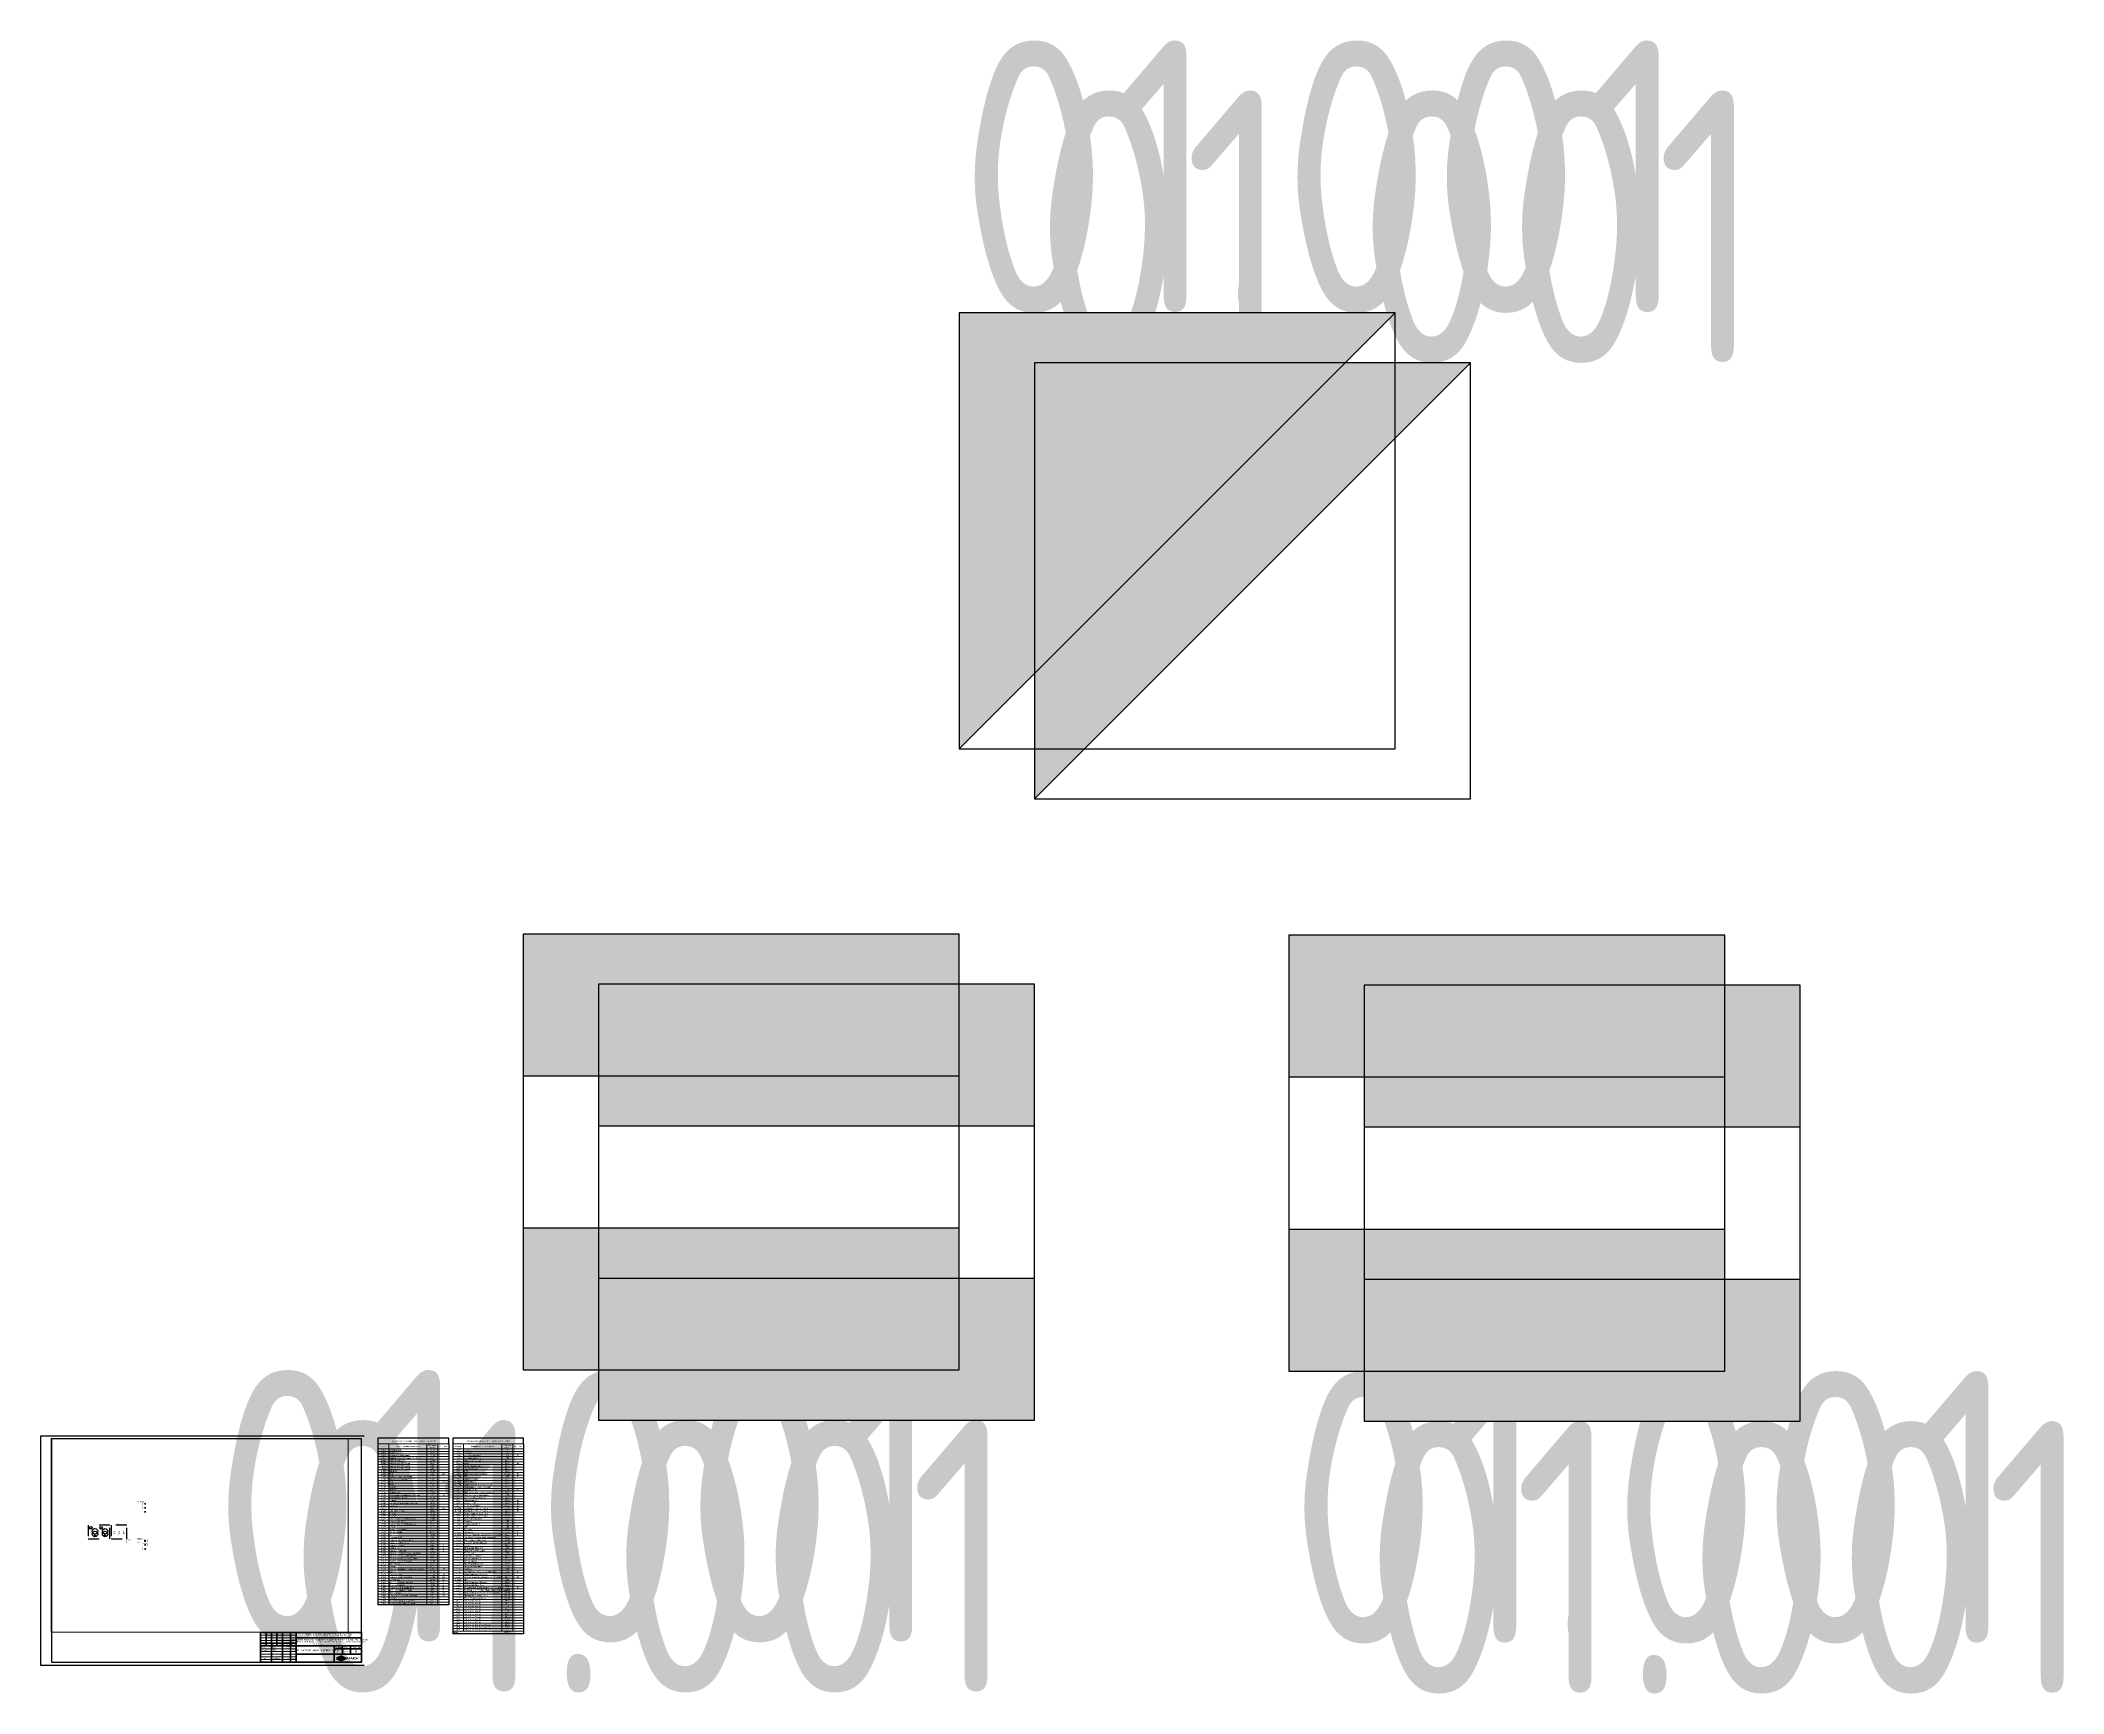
# Paper-space layout '1 этаж' of a CAD drawing. Header units: millimetres. Extents: x 0 to 3712, y -52 to 2982.
# The model-space entities are those that its viewports show. They can reach past a viewport. Long polylines and large blocks are cut down to what shows.
import ezdxf
from ezdxf.enums import TextEntityAlignment as Align

# ---------------------------------------------------------------- set-up
doc = ezdxf.new("R2010")
doc.units = ezdxf.units.MM
doc.linetypes.add('Точки', pattern=[1, 0, -1])
for name, color, linetype, lineweight in [('Графика спецификации', 7, 'Continuous', 9), ('Обычные линии', 7, 'Continuous', 25), ('Основной тон.', 7, 'Continuous', 20), ('Тонкие линии', 7, 'Continuous', 18)]:
    doc.layers.add(name, color=color, linetype=linetype, lineweight=lineweight)
doc.layers.add('Охранная сигнализация', color=5, linetype='Continuous')
doc.layers.add('Штамп', color=250, linetype='Continuous')
doc.styles.add('-ISOCPEUR-', font='ISOCPEUR.TTF', dxfattribs={"width": 0.8, "height": 2.5})
doc.styles.add('Arial Narrow_3', font='Arial Narrow.ttf', dxfattribs={"height": 2.5})

# ---------------------------------------------------------------- blocks, each defined once
blk = doc.blocks.new('*U59')
h = blk.add_hatch(color=256)
h.dxf.hatch_style = 1
h.paths.add_polyline_path([(0, 4), (0, 0), (4, 4)])
for points in [[(0, 0), (4, 0), (4, 4), (0, 4)], [(0, 0), (4, 0), (4, 4), (0, 0)]]:
    blk.add_lwpolyline(points, close=True)
at = {"style": '-ISOCPEUR-', "width": 0.8}
blk.add_attdef('ADDR', (0, 4), '', height=2.5, dxfattribs=at)
blk = doc.blocks.new('*U15')
h = blk.add_hatch(color=256)
h.dxf.hatch_style = 1
h.paths.add_polyline_path([(0, -2.7), (0, -4), (4, -4), (4, -2.7)])
h.paths.add_polyline_path([(0, 0), (0, -1.3), (4, -1.3), (4, 0)])
for points in [[(0, -4), (4, -4), (4, 0), (0, 0)], [(0, -1.3), (4, -1.3), (4, 0), (0, 0)], [(0, -4), (4, -4), (4, -2.7), (0, -2.7)]]:
    blk.add_lwpolyline(points, close=True)
at = {"style": '-ISOCPEUR-', "width": 0.8}
blk.add_attdef('ADDR', (0, -4), '', height=2.5, dxfattribs=at)
blk = doc.blocks.new('*U14')
h = blk.add_hatch(color=256)
h.dxf.hatch_style = 1
h.paths.add_polyline_path([(-4, -2.7), (-4, -4), (0, -4), (0, -2.7)])
h.paths.add_polyline_path([(-4, 0), (-4, -1.3), (0, -1.3), (0, 0)])
for points in [[(-4, -4), (0, -4), (0, 0), (-4, 0)], [(-4, -1.3), (0, -1.3), (0, 0), (-4, 0)], [(-4, -4), (0, -4), (0, -2.7), (-4, -2.7)]]:
    blk.add_lwpolyline(points, close=True)
at = {"style": '-ISOCPEUR-', "width": 0.8}
blk.add_attdef('ADDR', (0, -4), '', height=2.5, dxfattribs=at)
blk = doc.blocks.new('LOGO-RAMEC')
h = blk.add_hatch(color=160)
h.dxf.hatch_style = 1
h.paths.add_polyline_path([(13.7, 1.8), (7.7, 4.3, 0.200197), (6.4, 4.3), (0.4, 1.8, 0.302672), (0, 1.2), (0, -1.2, 0.302672), (0.4, -1.8), (6.4, -4.3, 0.200197), (7.7, -4.3), (13.7, -1.8, 0.302672), (14.2, -1.2), (14.2, 1.2, 0.302672)])
h.paths.add_polyline_path([(6, -0.5), (7.1, 3.6), (8.1, -0.5), (13.4, -0.5), (7.8, -2.8), (7.1, -1), (6.3, -2.8), (0.8, -0.5)], flags=16)
h = blk.add_hatch(color=160)
h.dxf.hatch_style = 1
h.paths.add_polyline_path([(18, 1.7), (17.5, 1.7), (16.6, 1.7, 0.414214), (16.4, 1.5), (16.4, 1.3), (16.4, 0.8), (16.4, 0.4), (16.4, -0.1), (16.4, -0.5), (16.4, -0.9), (16.4, -1.4), (16.4, -1.8), (16.8, -1.8), (17.2, -1.8), (17.2, -1.3), (17.2, -0.8), (17.5, -0.8), (17.9, -0.8), (18.2, -0.8), (18.6, -0.8), (19, -0.7), (19.3, -0.6), (19.5, -0.4), (19.7, 0), (19.7, 0.5), (19.7, 1), (19.5, 1.3), (19.3, 1.5), (19, 1.7), (18.6, 1.7)])
h.paths.add_polyline_path([(18.4, 1), (18.6, 1), (18.8, 0.9), (18.9, 0.8), (18.9, 0.7), (18.9, 0.5), (18.9, 0.3), (18.9, 0.1), (18.8, 0), (18.6, -0.1), (18.4, -0.1), (18.1, -0.1), (17.8, -0.1), (17.5, -0.1), (17.2, -0.1), (17.2, 0.5), (17.2, 1), (17.5, 1), (17.8, 1), (18.1, 1)], flags=16)
h.paths.add_polyline_path([(23.7, -0.5), (23.5, -0.1), (23.3, 0.4), (23.1, 0.8), (22.9, 1.3), (22.7, 1.6, 0.284079), (22.6, 1.7), (22.1, 1.7), (21.7, 1.7, 0.284079), (21.5, 1.6), (21.3, 1.3), (21.1, 0.8), (20.9, 0.4), (20.7, -0.1), (20.5, -0.5), (20.3, -0.9), (20.1, -1.4), (19.9, -1.8), (20.3, -1.8), (20.7, -1.8), (21, -1.4), (21.2, -0.9), (21.6, -0.9), (22.1, -0.9), (22.6, -0.9), (23.1, -0.9), (23.3, -1.4), (23.5, -1.8), (23.9, -1.8), (24.4, -1.8), (24.2, -1.4), (24, -1)])
h.paths.add_polyline_path([(22.7, -0.3), (22.4, -0.3), (22.1, -0.3), (21.8, -0.3), (21.5, -0.3), (21.6, 0.1), (21.8, 0.4), (21.9, 0.7), (22.1, 1.1), (22.1, 1.1), (22.3, 0.7), (22.4, 0.4), (22.6, 0.1)], flags=16)
h.paths.add_polyline_path([(24.7, -0.5), (24.7, -0.9), (24.7, -1.4), (24.7, -1.8), (25.1, -1.8), (25.4, -1.8), (25.4, -1.5), (25.4, -1.1), (25.4, -0.8), (25.4, -0.4), (25.4, -0.1), (25.4, 0.3), (25.4, 0.7), (25.4, 1), (25.6, 1), (25.7, 0.7), (25.8, 0.3), (26, -0.1), (26.1, -0.4), (26.2, -0.8), (26.4, -1.1), (26.5, -1.5), (26.6, -1.7, 0.314645), (26.8, -1.8), (27.2, -1.8), (27.6, -1.8, 0.311598), (27.8, -1.7), (27.9, -1.5), (28, -1.1), (28.2, -0.8), (28.3, -0.4), (28.4, -0.1), (28.6, 0.3), (28.7, 0.7), (28.8, 1), (28.9, 1), (28.9, 0.7), (28.9, 0.3), (28.9, -0.1), (28.9, -0.4), (28.9, -0.8), (28.9, -1.1), (28.9, -1.5), (28.9, -1.8), (29.3, -1.8), (29.7, -1.8), (29.7, -1.4), (29.7, -1), (29.7, -0.5), (29.7, -0.1), (29.7, 0.4), (29.7, 0.8), (29.7, 1.3), (29.7, 1.5, 0.414214), (29.5, 1.7), (29.4, 1.7), (29, 1.7), (28.6, 1.7), (28.4, 1.7, 0.319979), (28.2, 1.6), (28.2, 1.4), (28, 1), (27.9, 0.7), (27.8, 0.3), (27.6, -0.1), (27.5, -0.4), (27.4, -0.8), (27.2, -1.1), (27.2, -1.1), (27, -0.8), (26.9, -0.4), (26.8, -0.1), (26.6, 0.3), (26.5, 0.6), (26.4, 1), (26.2, 1.4), (26.2, 1.6, 0.311598), (26, 1.7), (25.8, 1.7), (25.4, 1.7), (25, 1.7), (24.9, 1.7, 0.414214), (24.7, 1.5), (24.7, 1.3), (24.7, 0.8), (24.7, 0.4), (24.7, -0.1)])
h.paths.add_polyline_path([(32.1, -1.8), (32.4, -1.8), (32.8, -1.8), (33.3, -1.8), (33.6, -1.7), (33.8, -1.4), (33.9, -1.1), (34, -0.6), (34, -0.1), (34, 0.5), (33.9, 1), (33.8, 1.4), (33.6, 1.6), (33.2, 1.7), (32.7, 1.8), (32.4, 1.8), (32.1, 1.8), (31.8, 1.8), (31.5, 1.8), (31, 1.7), (30.7, 1.6), (30.4, 1.4), (30.3, 1.1), (30.2, 0.5), (30.6, 0.5), (31, 0.5), (31, 0.7), (31.1, 0.9), (31.2, 1), (31.3, 1), (31.6, 1.1), (32.1, 1.1), (32.6, 1.1), (32.8, 1), (33, 1), (33.1, 0.9), (33.2, 0.7), (33.2, 0.4), (33.2, 0.3), (32.7, 0.3), (32.2, 0.3), (31.8, 0.3), (31.3, 0.3), (31.3, -0.3), (31.8, -0.3), (32.2, -0.3), (32.7, -0.3), (33.2, -0.3), (33.2, -0.5), (33.2, -0.8), (33.1, -0.9), (33, -1.1), (32.8, -1.1), (32.6, -1.1), (32.1, -1.1), (31.6, -1.1), (31.3, -1.1), (31.2, -1.1), (31.1, -1), (31, -0.8), (31, -0.6), (30.6, -0.6), (30.2, -0.6), (30.2, -1.1), (30.3, -1.5), (30.5, -1.7), (30.9, -1.8), (31.4, -1.8), (31.7, -1.8)])
h.paths.add_polyline_path([(34.5, -0.5), (34.5, -0.9), (34.5, -1.4), (34.5, -1.8), (34.8, -1.8), (35.2, -1.8), (35.2, -1.5), (35.2, -1.1), (35.2, -0.9), (35.5, -0.7), (35.8, -0.4), (36.1, -0.7), (36.4, -1.1), (36.8, -1.5), (37.2, -1.8), (37.7, -1.8), (38.3, -1.8), (37.8, -1.4), (37.3, -0.9), (36.8, -0.4), (36.3, 0.1), (36.8, 0.5), (37.3, 0.9), (37.8, 1.3), (38.2, 1.7), (37.7, 1.7), (37.1, 1.7), (36.7, 1.4), (36.4, 1.1), (36, 0.7), (35.2, 0), (35.2, 0.4), (35.2, 0.7), (35.2, 1.1), (35.2, 1.4), (35.2, 1.7), (34.8, 1.7), (34.5, 1.7), (34.5, 1.3), (34.5, 0.8), (34.5, 0.4), (34.5, -0.1)])
at = {"color": 160}
blk.add_lwpolyline([(6.4, -4.3), (0.4, -1.8, -0.302672), (0, -1.2), (0, 1.2, -0.302672), (0.4, 1.8), (6.4, 4.3, -0.200197), (7.7, 4.3), (13.7, 1.8, -0.302672), (14.2, 1.2), (14.2, -1.2, -0.302672), (13.7, -1.8), (7.7, -4.3, -0.200197)], format="xyb", close=True, dxfattribs=at)
blk.add_lwpolyline([(7.1, -1), (6.3, -2.8), (0.8, -0.5), (6, -0.5), (7.1, 3.6), (8.1, -0.5), (13.4, -0.5), (7.8, -2.8)], close=True, dxfattribs=at)
at = {"color": 160, "lineweight": 25, "const_width": 0.02}
for points in [[(17.2, -0.8), (17.5, -0.8), (17.9, -0.8), (18.2, -0.8), (18.6, -0.8), (19, -0.7), (19.3, -0.6), (19.5, -0.4), (19.7, 0), (19.7, 0.5), (19.7, 1), (19.5, 1.3), (19.3, 1.5), (19, 1.7), (18.6, 1.7), (18, 1.7), (17.5, 1.7), (16.6, 1.7, 0.414214), (16.4, 1.5), (16.4, 1.3), (16.4, 0.8), (16.4, 0.4), (16.4, -0.1), (16.4, -0.5), (16.4, -0.9), (16.4, -1.4), (16.4, -1.8), (16.8, -1.8), (17.2, -1.8), (17.2, -1.3)], [(20.7, -1.8), (21, -1.4), (21.2, -0.9), (21.6, -0.9), (22.1, -0.9), (22.6, -0.9), (23.1, -0.9), (23.3, -1.4), (23.5, -1.8), (23.9, -1.8), (24.4, -1.8), (24.2, -1.4), (24, -1), (23.7, -0.5), (23.5, -0.1), (23.3, 0.4), (23.1, 0.8), (22.9, 1.3), (22.7, 1.6, 0.284079), (22.6, 1.7), (22.1, 1.7), (21.7, 1.7, 0.284079), (21.5, 1.6), (21.3, 1.3), (21.1, 0.8), (20.9, 0.4), (20.7, -0.1), (20.5, -0.5), (20.3, -0.9), (20.1, -1.4), (19.9, -1.8), (20.3, -1.8)], [(24.7, 1.5), (24.7, 1.3), (24.7, 0.8), (24.7, 0.4), (24.7, -0.1), (24.7, -0.5), (24.7, -0.9), (24.7, -1.4), (24.7, -1.8), (25.1, -1.8), (25.4, -1.8), (25.4, -1.5), (25.4, -1.1), (25.4, -0.8), (25.4, -0.4), (25.4, -0.1), (25.4, 0.3), (25.4, 0.7), (25.4, 1), (25.6, 1), (25.7, 0.7), (25.8, 0.3), (26, -0.1), (26.1, -0.4), (26.2, -0.8), (26.4, -1.1), (26.5, -1.5), (26.6, -1.7, 0.314645), (26.8, -1.8), (27.2, -1.8), (27.6, -1.8, 0.311598), (27.8, -1.7), (27.9, -1.5), (28, -1.1), (28.2, -0.8), (28.3, -0.4), (28.4, -0.1), (28.6, 0.3), (28.7, 0.7), (28.8, 1), (28.9, 1), (28.9, 0.7), (28.9, 0.3), (28.9, -0.1), (28.9, -0.4), (28.9, -0.8), (28.9, -1.1), (28.9, -1.5), (28.9, -1.8), (29.3, -1.8), (29.7, -1.8), (29.7, -1.4), (29.7, -1), (29.7, -0.5), (29.7, -0.1), (29.7, 0.4), (29.7, 0.8), (29.7, 1.3), (29.7, 1.5, 0.414214), (29.5, 1.7), (29.4, 1.7), (29, 1.7), (28.6, 1.7), (28.4, 1.7, 0.319979), (28.2, 1.6), (28.2, 1.4), (28, 1), (27.9, 0.7), (27.8, 0.3), (27.6, -0.1), (27.5, -0.4), (27.4, -0.8), (27.2, -1.1), (27.2, -1.1), (27, -0.8), (26.9, -0.4), (26.8, -0.1), (26.6, 0.3), (26.5, 0.6), (26.4, 1), (26.2, 1.4), (26.2, 1.6, 0.311598), (26, 1.7), (25.8, 1.7), (25.4, 1.7), (25, 1.7), (24.9, 1.7, 0.414214)]]:
    blk.add_lwpolyline(points, format="xyb", close=True, dxfattribs=at)
for points in [[(17.2, -0.1), (17.2, 0.5), (17.2, 1), (17.5, 1), (17.8, 1), (18.1, 1), (18.4, 1), (18.6, 1), (18.8, 0.9), (18.9, 0.8), (18.9, 0.7), (18.9, 0.5), (18.9, 0.3), (18.9, 0.1), (18.8, 0), (18.6, -0.1), (18.4, -0.1), (18.1, -0.1), (17.8, -0.1), (17.5, -0.1)], [(21.5, -0.3), (21.6, 0.1), (21.8, 0.4), (21.9, 0.7), (22.1, 1.1), (22.1, 1.1), (22.3, 0.7), (22.4, 0.4), (22.6, 0.1), (22.7, -0.3), (22.4, -0.3), (22.1, -0.3), (21.8, -0.3)], [(31.3, 0.3), (31.3, -0.3), (31.8, -0.3), (32.2, -0.3), (32.7, -0.3), (33.2, -0.3), (33.2, -0.5), (33.2, -0.8), (33.1, -0.9), (33, -1.1), (32.8, -1.1), (32.6, -1.1), (32.1, -1.1), (31.6, -1.1), (31.3, -1.1), (31.2, -1.1), (31.1, -1), (31, -0.8), (31, -0.6), (30.6, -0.6), (30.2, -0.6), (30.2, -1.1), (30.3, -1.5), (30.5, -1.7), (30.9, -1.8), (31.4, -1.8), (31.7, -1.8), (32.1, -1.8), (32.4, -1.8), (32.8, -1.8), (33.3, -1.8), (33.6, -1.7), (33.8, -1.4), (33.9, -1.1), (34, -0.6), (34, -0.1), (34, 0.5), (33.9, 1), (33.8, 1.4), (33.6, 1.6), (33.2, 1.7), (32.7, 1.8), (32.4, 1.8), (32.1, 1.8), (31.8, 1.8), (31.5, 1.8), (31, 1.7), (30.7, 1.6), (30.4, 1.4), (30.3, 1.1), (30.2, 0.5), (30.6, 0.5), (31, 0.5), (31, 0.7), (31.1, 0.9), (31.2, 1), (31.3, 1), (31.6, 1.1), (32.1, 1.1), (32.6, 1.1), (32.8, 1), (33, 1), (33.1, 0.9), (33.2, 0.7), (33.2, 0.4), (33.2, 0.3), (32.7, 0.3), (32.2, 0.3), (31.8, 0.3)], [(35.2, 1.7), (34.8, 1.7), (34.5, 1.7), (34.5, 1.3), (34.5, 0.8), (34.5, 0.4), (34.5, -0.1), (34.5, -0.5), (34.5, -0.9), (34.5, -1.4), (34.5, -1.8), (34.8, -1.8), (35.2, -1.8), (35.2, -1.5), (35.2, -1.1), (35.2, -0.9), (35.5, -0.7), (35.8, -0.4), (36.1, -0.7), (36.4, -1.1), (36.8, -1.5), (37.2, -1.8), (37.7, -1.8), (38.3, -1.8), (37.8, -1.4), (37.3, -0.9), (36.8, -0.4), (36.3, 0.1), (36.8, 0.5), (37.3, 0.9), (37.8, 1.3), (38.2, 1.7), (37.7, 1.7), (37.1, 1.7), (36.7, 1.4), (36.4, 1.1), (36, 0.7), (35.2, 0), (35.2, 0.4), (35.2, 0.7), (35.2, 1.1), (35.2, 1.4)]]:
    blk.add_lwpolyline(points, close=True, dxfattribs=at)
blk = doc.blocks.new('Лепин')
at = {"color": 172, "const_width": 0.107}
blk.add_lwpolyline([(1.2, -0.9), (1.9, -0.6), (2.4, -0.3), (3.2, 0.1), (4.2, 0.7), (5.2, 1.4), (6.4, 2.2), (8.5, 3.7), (9.6, 4.6), (10.3, 5.3), (10.3, 5.6), (10.1, 5.6), (9.7, 5.5), (9.2, 5.2), (8.1, 4.2), (7.1, 3.2), (6.4, 2.4), (5.8, 1.7), (5.8, 1.4), (5.9, 1.3), (6.3, 1.3), (7.5, 2), (8.8, 3), (10, 3.9), (10.1, 4.1), (9.9, 4.1), (9.5, 3.8), (9.1, 3.3), (8.6, 2.6), (8.2, 2.1), (8, 1.6), (8, 1.4), (8, 1.2), (8.5, 1.2), (8.8, 1.4), (11.1, 3.8), (11.1, 3.9), (10.9, 3.8), (10.4, 3.3), (10, 2.7), (9.8, 2), (9.7, 1.6), (9.9, 1.4), (10.7, 1.7), (11.6, 2.5), (12, 3.1), (12, 3.4), (11.7, 3.4), (11.1, 3.1), (10.8, 2.4), (10.5, 1.5), (10.5, 1.1), (10.6, 0.6), (11, 0.1), (11.3, -0.2), (11.3, -0.4), (11.2, -0.6), (10.7, -0.6), (9.9, -0.6), (8.1, -0.4), (7.2, -0.4), (6.4, -0.4), (5.9, -0.4), (5.8, -0.5), (5.9, -0.6), (6.9, -0.3), (8.4, 0.5), (9.7, 1.3), (12.7, 3.4)], dxfattribs=at)
blk = doc.blocks.new('Тимофеев')
at = {"color": 184, "ltscale": 200, "const_width": 0.1}
for points in [[(2.1, 1.6), (1.6, 1.5), (1.2, 1.2), (1.1, 1), (1.1, 0.7), (1.3, 0.6), (1.5, 0.5), (1.7, 0.5), (2, 0.6), (2.3, 0.9), (2.8, 1.5), (3.4, 2.4), (3.6, 2.9), (3.7, 3.2), (3.7, 3.5)], [(5, 3), (4.4, 2), (4.4, 1.8), (4.4, 1.7), (4.4, 1.6), (4.5, 1.6), (4.7, 1.7), (5.2, 2.1), (5.5, 2.4), (5.8, 2.8), (6, 2.9), (5.7, 2.5), (5.5, 2.1), (5.4, 1.8), (5.5, 1.7), (5.6, 1.7), (5.7, 1.8), (5.9, 2), (6.2, 2.2), (6.5, 2.5), (6.7, 2.7), (6.4, 2.3), (6.3, 2), (6.3, 1.8), (6.4, 1.7), (6.6, 1.8), (6.9, 1.9), (7.3, 2.3), (7.7, 2.6), (7.6, 2.5), (7.5, 2.4), (7.4, 2.2), (7.3, 2), (7.3, 1.9), (7.3, 1.9), (7.4, 1.9), (7.6, 1.9), (7.7, 2), (7.9, 2.1), (8, 2.3), (8.3, 2.5), (8.5, 2.7), (8.6, 2.8), (8.7, 2.9), (8.8, 3), (8.7, 2.9), (8.6, 2.8), (8.5, 2.6), (8.4, 2.5), (8.3, 2.3), (8.3, 2.1), (8.3, 2), (8.4, 2), (8.5, 2), (8.6, 2), (8.8, 2.2), (8.9, 2.3), (9.2, 2.5), (9.4, 2.7), (9.6, 3), (9.5, 2.9), (9.4, 2.6), (9.3, 2.5), (9.3, 2.4), (9.3, 2.3), (9.3, 2.2), (9.4, 2.1), (9.6, 2.1), (10, 2.7), (10.4, 3.1), (10.7, 3.4), (10.9, 3.6), (11.1, 3.9), (11, 3.8), (11.2, 4), (11.4, 4.2), (11.6, 4.5), (11.7, 4.6), (12, 5.1), (12, 5.1), (12, 5.1), (12.1, 5.3), (12.2, 5.4), (12.1, 5.5), (12.1, 5.6), (12, 5.7), (11.9, 5.7), (11.8, 5.7), (11.7, 5.6), (11.6, 5.5), (11.5, 5.5), (11.5, 5.4), (11.4, 5.2), (11.3, 5.1), (11.3, 5), (11.2, 4.9), (11.2, 4.8), (11.1, 4.7), (11.1, 4.5), (11, 4.3), (10.9, 4.2), (10.9, 4.2), (10.8, 3.9), (10.8, 3.9), (10.7, 3.7), (10.7, 3.6), (10.6, 3.4), (10.3, 3.1), (10.2, 2.8), (10, 2.6), (9.8, 2.3), (9.7, 1.9), (9.6, 1.7), (9.5, 1.6), (9.4, 1.4), (9.3, 1.2), (9.1, 1), (9, 0.8), (8.9, 0.6), (8.8, 0.5), (8.7, 0.3), (8.6, 0.2), (8.4, 0.1), (8.3, 0), (8.2, -0.1), (7.9, -0.2), (7.8, -0.3), (7.6, -0.3), (7.4, -0.4), (7.3, -0.5), (7.2, -0.5), (7.1, -0.5), (6.8, -0.5), (6.5, -0.5), (6.3, -0.6), (6, -0.6), (5.9, -0.6), (5.6, -0.6), (5.4, -0.5), (5.4, -0.5), (5.4, -0.5), (5.4, -0.5), (4, -0.5), (4, -0.5), (4, -0.5), (4, -0.5), (3.6, -0.5), (3, -0.6), (3, -0.6), (2.7, -0.6), (2.5, -0.6), (2.5, -0.5), (2.6, -0.5), (2.7, -0.5), (2.9, -0.5), (3.1, -0.4), (3.4, -0.4), (3.6, -0.3), (3.8, -0.3), (4.1, -0.2), (4.1, -0.2), (4.4, -0.1), (4.4, -0.1), (4.4, -0.1), (4.7, -0.1), (5.4, 0.1), (5.4, 0.1), (5.4, 0.1), (5.4, 0.1), (5.9, 0.2), (6.2, 0.2), (6.6, 0.3), (6.8, 0.4), (6.8, 0.4), (7.3, 0.5), (7.3, 0.5), (7.7, 0.6), (7.7, 0.6), (7.9, 0.7), (8, 0.7), (8.3, 0.8), (8.6, 0.8), (8.8, 0.9), (8.9, 0.9), (9.3, 0.9), (9.5, 1), (9.7, 1), (10, 1.1), (10.2, 1.1), (10.4, 1.1), (10.5, 1.1), (10.6, 1.2), (10.8, 1.2), (11.1, 1.3), (11.4, 1.3), (11.7, 1.4), (12, 1.4), (12.3, 1.4), (12.4, 1.5), (12.6, 1.5)], [(2.9, 2.5), (2.9, 2.5), (2.8, 2.5), (2.8, 2.7), (3.1, 2.8), (3.6, 3), (4.3, 3.1), (4.8, 3.3), (5.7, 3.7), (6.1, 3.9), (6.4, 4.1), (6.7, 4.4), (6.9, 4.7), (6.9, 5), (6.9, 5.1), (6.8, 5.1), (6.6, 5), (6.2, 4.6), (5.7, 4.2)], [(3.2, 1.2), (3.5, 1.7), (4, 2.4), (4.2, 2.8)]]:
    blk.add_lwpolyline(points, dxfattribs=at)
blk = doc.blocks.new('Шварц')
at = {"color": 174, "ltscale": 200, "const_width": 0.1}
blk.add_lwpolyline([(3.4, 4.8), (3.4, 4.6), (3.4, 4.2), (3.4, 3.9), (3.3, 3.6), (3.4, 3.4), (3.4, 3.4), (3.4, 3.3), (3.4, 3.1), (3.4, 2.8), (3.4, 2.7), (3.4, 2.5), (3.5, 2.4), (3.5, 2.2), (3.6, 2), (3.7, 1.9), (3.7, 1.8), (3.8, 1.6), (3.8, 1.5), (3.8, 1.4), (3.7, 1.4), (3.6, 1.4), (3.4, 1.5), (3.3, 1.6), (3.2, 1.7), (3, 1.7), (2.9, 1.8), (2.6, 1.9), (2.4, 2), (2.3, 2.1), (2.2, 2.1), (2, 2.2), (1.9, 2.3), (1.8, 2.4), (1.7, 2.6), (1.6, 2.6), (1.5, 2.7), (1.4, 2.8), (1.4, 2.8), (1.3, 2.9), (1.2, 3), (1.1, 3.2), (1.1, 3.2), (1.1, 3.3), (1.1, 3.5), (1.1, 3.5), (1.1, 3.7), (1.2, 3.8), (1.3, 3.9), (1.4, 3.9), (1.5, 4), (1.7, 4), (1.8, 4.1), (1.9, 4.1), (2, 4.2), (2.1, 4.3), (2.2, 4.3), (2.4, 4.3), (2.5, 4.4), (2.6, 4.4), (2.7, 4.4), (2.9, 4.5), (3.1, 4.6), (3.3, 4.6), (3.5, 4.7), (3.7, 4.7), (3.8, 4.8), (4, 4.8), (4.2, 4.9), (4.4, 4.9), (4.5, 5), (4.6, 5), (4.8, 5), (4.9, 5), (5, 5), (5.2, 5.1), (5.4, 5.1), (5.5, 5.1), (5.7, 5.2), (5.8, 5.2), (5.8, 5.2), (5.9, 5.3), (5.9, 5.4), (5.9, 5.4), (5.8, 5.4), (5.7, 5.4), (5.6, 5.3), (5.6, 5.2), (5.5, 5), (5.4, 4.9), (5.4, 4.9), (5.3, 4.8), (5.3, 4.6), (5.2, 4.4), (5.1, 4.3), (5, 4.2), (4.9, 4.1), (4.8, 3.9), (4.8, 3.8), (4.8, 3.7), (4.7, 3.6), (4.7, 3.5), (4.6, 3.4), (4.6, 3.2), (4.5, 3), (4.5, 2.9), (4.5, 2.8), (4.4, 2.6), (4.4, 2.5), (4.3, 2.4), (4.3, 2.3), (4.3, 2.1), (4.3, 1.9), (4.2, 1.7), (4.3, 1.6), (4.3, 1.5), (4.4, 1.6), (4.4, 1.6), (4.5, 1.7), (4.6, 1.8), (4.6, 1.9), (4.7, 2), (4.7, 2.1), (4.8, 2.3), (4.9, 2.3), (4.9, 2.4), (4.9, 2.5), (5, 2.6), (5, 2.8), (5.1, 2.9), (5.1, 3), (5.2, 3.1), (5.3, 3.2), (5.3, 3.3), (5.3, 3.3), (5.4, 3.4), (5.4, 3.6), (5.5, 3.7), (5.5, 3.8), (5.5, 3.9), (5.6, 4), (5.6, 4.1), (5.6, 4.2), (5.6, 4.3), (5.6, 4.4), (5.6, 4.2), (5.6, 4.1), (5.6, 4.1), (5.6, 4), (5.6, 4), (5.5, 3.9), (5.5, 3.7), (5.5, 3.6), (5.5, 3.5), (5.4, 3.4), (5.4, 3.3), (5.4, 3.2), (5.4, 3.1), (5.3, 3), (5.3, 2.9), (5.3, 2.8), (5.3, 2.7), (5.2, 2.6), (5.2, 2.5), (5.2, 2.4), (5.2, 2.3), (5.2, 2.2), (5.2, 2), (5.2, 2), (5.2, 2), (5.3, 2), (5.4, 2), (5.5, 2.1), (5.5, 2.1), (5.6, 2.3), (5.7, 2.3), (5.7, 2.4), (5.7, 2.5), (5.8, 2.6), (5.8, 2.6), (5.9, 2.7), (6, 2.8), (6, 2.9), (6.1, 3), (6.2, 3.1), (6.3, 3.2), (6.3, 3.3), (6.4, 3.4), (6.4, 3.4), (6.5, 3.6), (6.5, 3.6), (6.6, 3.7), (6.7, 3.9), (6.7, 4), (6.8, 4.1), (6.8, 4.2), (6.8, 4.3), (6.9, 4.4), (6.9, 4.5), (6.9, 4.4), (6.8, 4.4), (6.7, 4.2), (6.7, 4.1), (6.6, 4), (6.6, 3.9), (6.5, 3.8), (6.5, 3.6), (6.4, 3.5), (6.4, 3.4), (6.4, 3.4), (6.3, 3.3), (6.3, 3.2), (6.3, 3.2), (6.2, 3.1), (6.2, 3), (6.1, 2.8), (6.1, 2.7), (6.2, 2.6), (6.2, 2.5), (6.2, 2.5), (6.3, 2.5), (6.4, 2.6), (6.4, 2.6), (6.6, 2.7), (6.7, 2.8), (6.7, 2.9), (6.7, 2.9), (6.8, 3), (6.9, 3.2), (7, 3.3), (7.2, 3.5), (7.3, 3.7), (7.4, 3.8), (7.5, 3.8), (7.6, 4), (7.7, 4.1), (7.7, 4.3), (7.8, 4.4), (7.9, 4.4), (7.9, 4.5), (8, 4.6), (8, 4.7), (8.1, 4.8), (8.1, 4.9), (8.2, 5), (8.3, 5.1), (8.3, 5.2), (8.3, 5.3), (8.3, 5.4), (8.3, 5.4), (8.2, 5.4), (8.2, 5.3), (8.1, 5.2), (8.1, 5.1), (8, 5), (8, 4.9), (7.9, 4.9), (7.9, 4.8), (7.8, 4.6), (7.7, 4.5), (7.7, 4.4), (7.6, 4.3), (7.6, 4.2), (7.5, 4.1), (7.4, 4), (7.4, 3.9), (7.3, 3.8), (7.3, 3.7), (7.2, 3.6), (7.2, 3.5), (7.1, 3.5), (7.1, 3.4), (7.1, 3.3), (7, 3.2), (6.9, 3.1), (6.9, 3.1), (6.9, 3), (6.9, 2.9), (6.9, 2.8), (6.9, 2.7), (7, 2.7), (7, 2.6), (7, 2.6), (7.1, 2.6), (7.2, 2.6), (7.2, 2.7), (7.3, 2.7), (7.4, 2.7), (7.4, 2.7), (7.5, 2.8), (7.6, 2.8), (7.6, 2.8), (7.7, 2.9), (7.8, 2.9), (7.8, 3), (8, 3.1), (8.1, 3.2), (8.1, 3.3), (8, 3.4), (7.9, 3.5), (7.8, 3.5), (7.7, 3.5), (7.6, 3.4), (7.5, 3.4), (7.5, 3.3), (7.6, 3.3), (7.7, 3.2), (7.8, 3.2), (8, 3.2), (8.1, 3.2), (8.1, 3.3), (8.2, 3.3), (8.3, 3.3), (8.4, 3.3), (8.5, 3.3), (8.7, 3.3), (8.8, 3.3), (8.9, 3.3), (9.1, 3.3), (9.2, 3.3), (9.3, 3.3), (9.3, 3.3), (9.4, 3.3), (9.5, 3.3), (9.6, 3.3), (9.8, 3.3), (9.8, 3.2), (9.9, 3.2), (10.1, 3.2), (10.1, 3.2), (10.2, 3.2), (10.2, 3.1), (10.2, 3), (10.2, 3), (10.2, 2.8), (10.1, 2.8), (10, 2.7), (9.9, 2.6), (9.9, 2.6), (9.7, 2.5), (9.6, 2.4), (9.5, 2.4), (9.5, 2.4), (9.2, 2.3), (9.1, 2.2), (8.9, 2.1), (8.8, 2), (8.7, 2), (8.5, 1.9), (8.3, 1.8), (8.2, 1.8), (8, 1.7), (7.6, 1.6), (7.4, 1.5), (7.2, 1.5), (7, 1.4), (6.8, 1.3), (6.5, 1.2), (6.3, 1.1), (6.3, 1.1), (6, 1), (5.9, 1), (5.6, 0.9), (5.4, 0.8), (5, 0.7), (4.7, 0.6), (4.5, 0.5), (4.3, 0.5), (4, 0.4), (3.9, 0.3), (3.6, 0.2), (3.3, 0.1), (3.1, 0.1), (2.9, 0), (2.5, -0.1), (2.2, -0.2), (2.2, -0.2), (2.1, -0.3), (2.1, -0.3), (2.3, -0.2), (2.6, -0.2), (2.7, -0.1), (3.1, 0), (3.4, 0), (3.9, 0.2), (4.3, 0.3), (4.4, 0.3), (4.8, 0.5), (4.9, 0.5), (6, 0.7), (6, 0.8), (6.2, 0.8), (6.8, 0.9), (7.1, 0.9), (7.4, 1), (7.6, 1.1), (7.9, 1.2), (8.2, 1.2), (8.2, 1.2), (8.4, 1.3), (8.6, 1.3), (8.9, 1.3), (9.2, 1.4), (9.4, 1.4), (9.6, 1.5), (9.9, 1.5), (10.2, 1.6), (10.4, 1.6), (10.6, 1.6), (11.2, 1.7), (11.4, 1.7), (11.6, 1.8), (12.1, 1.8), (12.3, 1.8), (12.7, 1.9), (13.1, 2), (13.4, 2), (13.7, 2), (13.9, 2.1)], dxfattribs=at)
blk = doc.blocks.new('Рамка 2')
at = {"layer": 'Штамп', "color": 7, "linetype": 'Continuous', "lineweight": 15}
for p, q in [((-120, 50), (-185, 50)), ((-120, 45), (-185, 45)), ((-120, 40), (-185, 40)), ((-120, 25), (-185, 25)), ((-120, 20), (-185, 20)), ((-120, 15), (-185, 15)), ((-120, 10), (-185, 10)), ((-120, 5), (-185, 5))]:
    blk.add_line(p, q, dxfattribs=at)
at = {"layer": 'Штамп', "color": 7, "linetype": 'Continuous', "lineweight": 35}
for p, q in [((-175, 55), (-175, 30)), ((-165, 55), (-165, 0)), ((-155, 55), (-155, 30)), ((-145, 55), (-145, 0)), ((-130, 55), (-130, 0)), ((-120, 55), (-120, 0)), ((-120, 45), (-120, 45)), ((0, 45), (-120, 45)), ((-120, 35), (-185, 35)), ((0, 30), (-185, 30)), ((0, 15), (-120, 15)), ((-50, 30), (-50, 0)), ((0, 25), (-50, 25)), ((-35, 30), (-35, 15)), ((-20, 30), (-20, 15))]:
    blk.add_line(p, q, dxfattribs=at)
at = {"layer": 'Штамп', "color": 7, "linetype": 'Continuous', "lineweight": 35, "flags": 128}
blk.add_lwpolyline([(-185, 55), (0, 55), (0, 0), (-185, 0)], close=True, dxfattribs=at)
at = {"xscale": 1.040056588551762, "yscale": 1.040056588551762, "zscale": 1.040056588551762}
blk.add_blockref('LOGO-RAMEC', (-44.7, 7.2), dxfattribs=at)
at = {"layer": 'Defpoints'}
for name, p in [('Шварц', (-145, 20)), ('Тимофеев', (-145, 5))]:
    blk.add_blockref(name, p, dxfattribs=at)
at = {"layer": 'Defpoints', "color": 172}
blk.add_blockref('Лепин', (-145, 25), dxfattribs=at)
at = {"style": '-ISOCPEUR-', "width": 0.8, "flags": 8}
for tag, height, p in [('PROJECTNUMBER', 5, (-60, 50)), ('DATE', 2.5, (-125, 27.5)), ('DATE', 2.5, (-125, 22.5)), ('DATE', 2.5, (-125, 7.5)), ('SYSTEM', 5, (-85, 22.5)), ('LAYOUTDESC', 2.5, (-85, 7.5)), ('PHASE', 5, (-42.5, 20)), ('LIST', 5, (-27.5, 20))]:
    blk.add_attdef(tag, text='', height=height, dxfattribs=at).set_placement(p, align=Align.MIDDLE_CENTER)
at = {"style": '-ISOCPEUR-', "width": 0.8}
blk.add_attdef('LISTS', text='', height=5, dxfattribs=at).set_placement((-10, 20), align=Align.MIDDLE_CENTER)
at = {"layer": 'Штамп', "color": 7, "linetype": 'Continuous', "lineweight": 20, "style": '-ISOCPEUR-'}
for s, height, p in [('Изм.', 2.5, (-183.1, 31.3)), ('Кол.уч.', 2, (-174.1, 31.3)), ('Лист', 2.5, (-164, 31.3)), ('N док.', 2.5, (-154.6, 31.3)), ('Подпись', 2.5, (-143.5, 31.2)), ('Дата', 2.5, (-129.1, 31.3)), ('Стадия', 2.5, (-48, 26.5)), ('Лист', 2.5, (-31.3, 26.5)), ('Листов', 2.5, (-14.8, 26.5))]:
    blk.add_text(s, height=height, dxfattribs=at).set_placement(p)
at = {"layer": 'Штамп', "color": 9, "ltscale": 14.285714, "insert": (-60, 37.5), "char_height": 2.5, "width": 120, "attachment_point": 5, "style": '-ISOCPEUR-'}
blk.add_mtext('{\\H0.91667x;\\C256;Здание филиала Федерального государственного бюджетного учреждения культуры «Национальный драматический театр России (Александринский театр)» по адресу: г. Москва, ЮАО, пересечение проспекта Андропова с Нагатинской улицей.}', dxfattribs=at)
at = {"layer": 'Штамп', "color": 7, "linetype": 'Continuous', "lineweight": 20, "char_height": 2.5, "width": 19, "attachment_point": 4, "style": '-ISOCPEUR-'}
for s, insert in [('Разраб.', (-184.4, 27.6)), ('Проверил', (-184.4, 22.6)), ('Н.контр.', (-184.3, 7.4)), ('Лепин', (-164.4, 27.2)), ('Тимофеев', (-164.4, 7.2)), ('Шварц', (-164.4, 22.2))]:
    blk.add_mtext(s, dxfattribs=dict(at, insert=insert))
blk = doc.blocks.new('ТП')
h = blk.add_hatch(color=256)
h.dxf.hatch_style = 1
h.paths.add_polyline_path([(1067, 3860, 1), (901, 3860, 1)])
h = blk.add_hatch(color=256)
h.dxf.hatch_style = 1
h.paths.add_polyline_path([(4799, 3860, 1), (4633, 3860, 1)])
at = {"linetype": 'Точки', "ltscale": 100}
blk.add_lwpolyline([(0, 0), (8000, 0), (8000, 5000), (0, 5000)], close=True, dxfattribs=at)
at = {"const_width": 20}
for points in [[(984, 4060), (984, 4360), (984, 3943)], [(2484, 3523), (2772, 3024), (2191, 3024), (2484, 3523)], [(2191, 1469), (2481, 1302), (2481, 977), (2481, 1302), (2772, 1469)], [(4716, 4060), (4716, 4360), (4716, 3943)], [(6216, 3523), (6504, 3024), (5923, 3024), (6216, 3523)], [(5923, 1469), (6213, 1302), (6213, 977), (6213, 1302), (6504, 1469)]]:
    blk.add_lwpolyline(points, dxfattribs=at)
for points in [[(2481, 1302), (2191, 1469)], [(2481, 1302), (2772, 1469)], [(2481, 1302), (2481, 966)], [(6213, 1302), (5923, 1469)], [(6213, 1302), (6504, 1469)], [(6213, 1302), (6213, 966)]]:
    blk.add_lwpolyline(points)
for centre, radius in [((984, 4060), 500), ((984, 3860), 83), ((2484, 2785), 1000), ((2484, 1785), 1000), ((4716, 4060), 500), ((4716, 3860), 83), ((6216, 2785), 1000), ((6216, 1785), 1000)]:
    blk.add_circle(centre, radius)
at = {"insert": (8000, 5000), "char_height": 500, "attachment_point": 9, "style": '-ISOCPEUR-'}
blk.add_mtext_dynamic_manual_height_columns('\\pi-800,l800,t2000;ТП', width=80.31, gutter_width=12.5, heights=[9], dxfattribs=at)
blk = doc.blocks.new('TС')
at = {"const_width": 0.1}
for points in [[(4.1, 0.1), (0.1, 0.1), (0.1, 5.1), (4.1, 5.1)], [(4.1, 5.1), (3.1, 5.1), (3.1, 0.1), (4.1, 0.1)]]:
    blk.add_lwpolyline(points, close=True, dxfattribs=at)
at = {"style": '-ISOCPEUR-', "width": 0.8}
blk.add_attdef('ADDR', (0, 5), '', height=2.5, dxfattribs=at)
blk = doc.blocks.new('УУ')
at = {"linetype": 'Точки', "ltscale": 100}
blk.add_lwpolyline([(0, 0), (5700, 0), (5700, 5000), (0, 5000)], close=True, dxfattribs=at)
at = {"const_width": 20}
for points in [[(772, 1852), (1572, 1852), (1572, 3052), (772, 3052)], [(772, 1852), (1572, 1852), (1572, 2152), (772, 2152)], [(2572, 1852), (3372, 1852), (3372, 3052), (2572, 3052)], [(2572, 1852), (3372, 1852), (3372, 2152), (2572, 2152)], [(4372, 1852), (5172, 1852), (5172, 3052), (4372, 3052)], [(4372, 1852), (5172, 1852), (5172, 2152), (4372, 2152)]]:
    blk.add_lwpolyline(points, close=True, dxfattribs=at)
for points in [[(1372, 1852), (1372, 1453), (2772, 1453), (2772, 1852)], [(3172, 1852), (3172, 1453), (4572, 1453), (4572, 1852)]]:
    blk.add_lwpolyline(points, dxfattribs=at)
at = {"char_height": 500, "attachment_point": 5, "style": '-ISOCPEUR-'}
for insert in [(1167, 2607), (2967, 2607), (4767, 2607)]:
    blk.add_mtext_dynamic_manual_height_columns('\\pi-800,l800,t2000;Wh', width=8, gutter_width=12.5, heights=[9], dxfattribs=dict(at, insert=insert))
at = {"linetype": 'Точки', "ltscale": 100, "insert": (5226, 5000), "char_height": 500, "attachment_point": 9, "style": '-ISOCPEUR-'}
blk.add_mtext_dynamic_manual_height_columns('\\pi-800,l800,t2000;Узел учета', width=4342.05, gutter_width=4661, heights=[9], dxfattribs=at)
blk = doc.blocks.new('cond')
at = {"const_width": 20}
blk.add_lwpolyline([(0, 1010), (1610, 1010), (1610, 0), (0, 0)], close=True, dxfattribs=at)
at = {"layer": 'Основной тон.', "color": 5, "ltscale": 0.8}
for p, q in [((592, 507), (597, 507)), ((592, 507), (592, 487)), ((592, 507), (592, 487)), ((597, 507), (592, 507)), ((592, 487), (592, 507)), ((592, 487), (597, 487)), ((592, 487), (597, 487)), ((622, 517), (602, 517)), ((602, 517), (602, 512)), ((602, 482), (602, 477)), ((602, 477), (622, 477)), ((622, 512), (622, 517)), ((622, 477), (622, 482)), ((627, 507), (659, 507)), ((627, 487), (659, 487)), ((628, 621), (642, 635)), ((628, 621), (642, 635)), ((628, 621), (631, 617)), ((631, 617), (628, 621)), ((628, 606), (631, 610)), ((642, 592), (628, 606)), ((642, 401), (628, 387)), ((628, 387), (631, 383)), ((631, 376), (628, 373)), ((628, 373), (631, 376)), ((628, 373), (642, 358)), ((628, 373), (642, 358)), ((642, 635), (645, 631)), ((642, 635), (645, 631)), ((645, 596), (642, 592)), ((645, 397), (642, 401)), ((642, 358), (645, 362)), ((642, 358), (645, 362)), ((653, 631), (656, 635)), ((653, 596), (695, 553)), ((653, 397), (695, 440)), ((653, 362), (656, 358)), ((656, 635), (670, 621)), ((656, 358), (670, 373)), ((659, 507), (690, 507)), ((659, 487), (690, 487)), ((670, 621), (667, 617)), ((667, 610), (709, 568)), ((667, 383), (709, 426)), ((670, 373), (667, 376)), ((702, 695), (688, 681)), ((702, 695), (688, 681)), ((688, 681), (691, 677)), ((688, 681), (691, 677)), ((691, 670), (688, 666)), ((688, 666), (702, 652)), ((688, 327), (702, 341)), ((691, 323), (688, 327)), ((688, 313), (691, 316)), ((688, 313), (691, 316)), ((702, 299), (688, 313)), ((702, 299), (688, 313)), ((690, 507), (730, 507)), ((690, 487), (730, 487)), ((695, 553), (691, 557)), ((691, 543), (695, 546)), ((706, 529), (691, 543)), ((706, 465), (691, 450)), ((691, 450), (695, 447)), ((695, 440), (691, 436)), ((705, 691), (702, 695)), ((702, 695), (705, 691)), ((702, 652), (705, 656)), ((702, 341), (705, 337)), ((705, 302), (702, 299)), ((702, 299), (705, 302)), ((706, 571), (709, 568)), ((709, 532), (706, 529)), ((709, 461), (706, 465)), ((706, 422), (709, 426)), ((716, 695), (712, 691)), ((712, 656), (755, 613)), ((712, 337), (755, 380)), ((716, 299), (712, 302)), ((730, 681), (716, 695)), ((716, 568), (720, 571)), ((716, 532), (733, 515)), ((716, 461), (733, 478)), ((716, 426), (720, 422)), ((730, 313), (716, 299)), ((720, 571), (734, 557)), ((720, 422), (734, 436)), ((727, 677), (730, 681)), ((727, 670), (769, 627)), ((727, 323), (769, 366)), ((727, 316), (730, 313)), ((734, 557), (730, 553)), ((730, 546), (769, 508)), ((730, 447), (769, 485)), ((734, 436), (730, 440)), ((751, 617), (755, 613)), ((755, 606), (751, 603)), ((751, 603), (766, 589)), ((751, 391), (766, 405)), ((755, 387), (751, 391)), ((751, 376), (755, 380)), ((769, 627), (766, 631)), ((766, 589), (769, 592)), ((766, 405), (769, 401)), ((769, 366), (766, 362)), ((772, 507), (816, 507)), ((772, 487), (816, 487)), ((780, 631), (776, 627)), ((776, 592), (814, 554)), ((776, 401), (814, 439)), ((780, 362), (776, 366)), ((794, 617), (780, 631)), ((794, 376), (780, 362)), ((790, 613), (794, 617)), ((790, 606), (807, 589)), ((790, 387), (807, 404)), ((790, 380), (794, 376)), ((806, 720), (806, 700)), ((811, 720), (806, 720)), ((806, 700), (811, 700)), ((806, 273), (806, 293)), ((806, 293), (811, 293)), ((811, 273), (806, 273)), ((816, 730), (816, 725)), ((836, 730), (816, 730)), ((836, 730), (816, 730)), ((816, 730), (816, 725)), ((816, 730), (836, 730)), ((816, 695), (816, 664)), ((816, 664), (816, 632)), ((816, 632), (816, 593)), ((816, 550), (816, 507)), ((816, 443), (816, 487)), ((816, 361), (816, 400)), ((816, 330), (816, 361)), ((816, 298), (816, 330)), ((816, 263), (816, 268)), ((816, 263), (816, 268)), ((836, 263), (816, 263)), ((836, 263), (816, 263)), ((816, 263), (836, 263)), ((836, 730), (836, 725)), ((836, 725), (836, 730)), ((836, 695), (836, 664)), ((836, 664), (836, 632)), ((836, 632), (836, 593)), ((836, 550), (836, 507)), ((880, 507), (836, 507)), ((880, 487), (836, 487)), ((836, 443), (836, 487)), ((836, 361), (836, 400)), ((836, 330), (836, 361)), ((836, 298), (836, 330)), ((836, 263), (836, 268)), ((836, 268), (836, 263)), ((876, 592), (837, 554)), ((876, 401), (837, 439)), ((846, 720), (841, 720)), ((841, 700), (846, 700)), ((841, 293), (846, 293)), ((846, 273), (841, 273)), ((861, 606), (844, 589)), ((861, 387), (844, 404)), ((846, 700), (846, 720)), ((846, 293), (846, 273)), ((858, 617), (872, 631)), ((861, 613), (858, 617)), ((861, 380), (858, 376)), ((858, 376), (872, 362)), ((872, 631), (876, 627)), ((872, 362), (876, 366)), ((925, 670), (883, 627)), ((883, 627), (886, 631)), ((886, 589), (883, 592)), ((921, 546), (883, 508)), ((921, 447), (883, 485)), ((886, 405), (883, 401)), ((883, 366), (886, 362)), ((925, 323), (883, 366)), ((900, 603), (886, 589)), ((900, 391), (886, 405)), ((939, 656), (897, 613)), ((900, 617), (897, 613)), ((897, 606), (900, 603)), ((897, 387), (900, 391)), ((900, 376), (897, 380)), ((939, 337), (897, 380)), ((932, 571), (918, 557)), ((918, 557), (921, 553)), ((935, 532), (918, 515)), ((935, 461), (918, 478)), ((918, 436), (921, 440)), ((932, 422), (918, 436)), ((922, 681), (936, 695)), ((925, 677), (922, 681)), ((961, 507), (922, 507)), ((961, 487), (922, 487)), ((925, 316), (922, 313)), ((922, 313), (936, 299)), ((935, 568), (932, 571)), ((935, 426), (932, 422)), ((936, 695), (939, 691)), ((936, 299), (939, 302)), ((985, 610), (943, 568)), ((946, 571), (943, 568)), ((943, 532), (946, 529)), ((943, 461), (946, 465)), ((985, 383), (943, 426)), ((946, 422), (943, 426)), ((950, 695), (946, 691)), ((946, 691), (950, 695)), ((950, 652), (946, 656)), ((946, 529), (960, 543)), ((946, 465), (960, 450)), ((950, 341), (946, 337)), ((950, 299), (946, 302)), ((946, 302), (950, 299)), ((950, 695), (964, 681)), ((950, 695), (964, 681)), ((964, 666), (950, 652)), ((964, 327), (950, 341)), ((950, 299), (964, 313)), ((950, 299), (964, 313)), ((999, 596), (957, 553)), ((957, 553), (960, 557)), ((960, 543), (957, 546)), ((960, 450), (957, 447)), ((999, 397), (957, 440)), ((957, 440), (960, 436)), ((964, 681), (960, 677)), ((964, 681), (960, 677)), ((960, 670), (964, 666)), ((960, 323), (964, 327)), ((964, 313), (960, 316)), ((964, 313), (960, 316)), ((993, 507), (961, 507)), ((993, 487), (961, 487)), ((996, 635), (981, 621)), ((981, 621), (985, 617)), ((981, 373), (985, 376)), ((996, 358), (981, 373)), ((1024, 507), (993, 507)), ((1024, 487), (993, 487)), ((999, 631), (996, 635)), ((999, 362), (996, 358)), ((1010, 635), (1006, 631)), ((1010, 635), (1006, 631)), ((1006, 596), (1010, 592)), ((1006, 397), (1010, 401)), ((1010, 358), (1006, 362)), ((1010, 358), (1006, 362)), ((1024, 621), (1010, 635)), ((1024, 621), (1010, 635)), ((1010, 592), (1024, 606)), ((1010, 401), (1024, 387)), ((1024, 373), (1010, 358)), ((1024, 373), (1010, 358)), ((1024, 621), (1020, 617)), ((1020, 617), (1024, 621)), ((1024, 606), (1020, 610)), ((1024, 387), (1020, 383)), ((1020, 376), (1024, 373)), ((1024, 373), (1020, 376)), ((1029, 517), (1049, 517)), ((1029, 512), (1029, 517)), ((1029, 477), (1029, 482)), ((1049, 477), (1029, 477)), ((1049, 517), (1049, 512)), ((1049, 482), (1049, 477)), ((1059, 507), (1054, 507)), ((1054, 507), (1059, 507)), ((1059, 487), (1054, 487)), ((1059, 487), (1054, 487)), ((1059, 507), (1059, 487)), ((1059, 507), (1059, 487)), ((1059, 487), (1059, 507))]:
    blk.add_line(p, q, dxfattribs=at)
for centre, start, end in [((597, 512), 270, 360), ((597, 482), 360, 90), ((627, 512), 180, 270), ((627, 482), 90, 180), ((628, 614), 315, 45), ((628, 380), 315, 45), ((649, 635), 225, 315), ((649, 592), 45, 135), ((649, 401), 225, 315), ((649, 358), 45, 135), ((670, 614), 135, 225), ((670, 380), 135, 225), ((688, 673), 315, 45), ((688, 320), 315, 45), ((691, 550), 315, 45), ((691, 443), 315, 45), ((709, 695), 225, 315), ((709, 652), 45, 135), ((709, 341), 225, 315), ((709, 299), 45, 135), ((713, 571), 225, 315), ((713, 529), 45, 135), ((713, 465), 225, 315), ((713, 422), 45, 135), ((730, 673), 135, 225), ((730, 320), 135, 225), ((734, 550), 135, 225), ((734, 443), 135, 225), ((730, 512), 270, 45), ((730, 482), 315, 90), ((751, 610), 315, 45), ((751, 383), 315, 45), ((773, 631), 225, 315), ((773, 589), 45, 135), ((772, 512), 225, 270), ((772, 482), 90, 135), ((773, 405), 225, 315), ((773, 362), 45, 135), ((794, 610), 135, 225), ((794, 383), 135, 225), ((811, 593), 225, 0), ((811, 400), 360, 135), ((811, 725), 270, 0), ((811, 695), 0, 90), ((811, 298), 270, 360), ((811, 268), 360, 90), ((811, 550), 0, 45), ((811, 443), 315, 0), ((841, 725), 180, 270), ((841, 695), 90, 180), ((841, 593), 180, 315), ((841, 550), 135, 180), ((841, 443), 180, 225), ((841, 400), 45, 180), ((841, 298), 180, 270), ((841, 268), 90, 180), ((858, 610), 315, 45), ((858, 383), 315, 45), ((879, 631), 225, 315), ((879, 589), 45, 135), ((879, 405), 225, 315), ((879, 362), 45, 135), ((880, 512), 270, 315), ((880, 482), 45, 90), ((900, 610), 135, 225), ((900, 383), 135, 225), ((922, 512), 135, 270), ((922, 482), 90, 225), ((918, 550), 315, 45), ((918, 443), 315, 45), ((922, 673), 315, 45), ((922, 320), 315, 45), ((939, 571), 225, 315), ((939, 529), 45, 135), ((939, 465), 225, 315), ((939, 422), 45, 135), ((943, 695), 225, 315), ((943, 652), 45, 135), ((943, 341), 225, 315), ((943, 299), 45, 135), ((960, 550), 135, 225), ((960, 443), 135, 225), ((964, 673), 135, 225), ((964, 320), 135, 225), ((981, 614), 315, 45), ((981, 380), 315, 45), ((1003, 635), 225, 315), ((1003, 592), 45, 135), ((1003, 401), 225, 315), ((1003, 358), 45, 135), ((1024, 614), 135, 225), ((1024, 380), 135, 225), ((1024, 512), 270, 0), ((1024, 482), 0, 90), ((1054, 512), 180, 270), ((1054, 482), 90, 180)]:
    blk.add_arc(centre, 5, start, end, dxfattribs=at)

msp = doc.modelspace()

# ---------------------------------------------------------------- block references
at = {"xscale": 200, "yscale": 200, "zscale": 200}
for p in [(77932, 2617), (72991, -11333), (77912, -11013)]:
    msp.add_blockref('TС', p, dxfattribs=at).add_auto_attribs({'ADDR': 'ТШ10.XX'})
for name, p in [('cond', (79933, 2627)), ('cond', (79943, 1137)), ('cond', (79953, -353)), ('ТП', (59878, -9783)), ('УУ', (68352, -9783)), ('cond', (79913, -11003)), ('cond', (79923, -12493)), ('cond', (79933, -13983))]:
    msp.add_blockref(name, p)

psp = doc.layouts.new('1 этаж')

# ---------------------------------------------------------------- linework, layer by layer
for p, q in [((594, 420), (0, 420)), ((0, 420), (0, 0)), ((20, 415), (20, 5)), ((589, 415), (20, 415)), ((589, 5), (589, 415)), ((20, 5), (589, 5)), ((0, 0), (594, 0))]:
    psp.add_line(p, q)
at = {"layer": 'Обычные линии'}
for p, q in [((619.2, 416.6), (619.2, 406)), ((749.3, 416.6), (619.2, 416.6)), ((749.3, 406), (749.3, 416.6)), ((756.5, 416.6), (756.5, 406)), ((886.5, 416.6), (756.5, 416.6)), ((886.5, 406), (886.5, 416.6)), ((619.2, 406), (619.2, 110.8)), ((749.3, 406), (749.3, 110.8)), ((756.5, 406), (756.5, 57.5)), ((886.5, 406), (886.5, 57.5)), ((749.3, 110.8), (619.2, 110.8)), ((886.5, 57.5), (756.5, 57.5))]:
    psp.add_line(p, q, dxfattribs=at)
at = {"layer": 'Тонкие линии', "lineweight": 9}
for p, q in [((619.2, 406), (749.3, 406)), ((639.2, 397.1), (619.2, 397.1)), ((639.2, 392.2), (619.2, 392.2)), ((639.2, 387.4), (619.2, 387.4)), ((639.2, 382.5), (619.2, 382.5)), ((639.2, 377.7), (619.2, 377.7)), ((639.2, 372.8), (619.2, 372.8)), ((639.2, 406), (639.2, 397.1)), ((709.2, 397.1), (639.2, 397.1)), ((639.2, 397.1), (639.2, 392.2)), ((709.2, 392.2), (639.2, 392.2)), ((639.2, 392.2), (639.2, 387.4)), ((709.2, 387.4), (639.2, 387.4)), ((639.2, 387.4), (639.2, 382.5)), ((709.2, 382.5), (639.2, 382.5)), ((639.2, 382.5), (639.2, 377.7)), ((709.2, 377.7), (639.2, 377.7)), ((639.2, 377.7), (639.2, 372.8)), ((709.2, 372.8), (639.2, 372.8)), ((639.2, 372.8), (639.2, 368)), ((709.2, 406), (709.2, 397.1)), ((729.2, 397.1), (709.2, 397.1)), ((709.2, 397.1), (709.2, 392.2)), ((729.2, 392.2), (709.2, 392.2)), ((709.2, 392.2), (709.2, 387.4)), ((729.2, 387.4), (709.2, 387.4)), ((709.2, 387.4), (709.2, 382.5)), ((729.2, 382.5), (709.2, 382.5)), ((709.2, 382.5), (709.2, 377.7)), ((729.2, 377.7), (709.2, 377.7)), ((709.2, 377.7), (709.2, 372.8)), ((729.2, 372.8), (709.2, 372.8)), ((709.2, 372.8), (709.2, 368)), ((729.2, 406), (729.2, 397.1)), ((749.3, 397.1), (729.2, 397.1)), ((729.2, 397.1), (729.2, 392.2)), ((749.3, 392.2), (729.2, 392.2)), ((729.2, 392.2), (729.2, 387.4)), ((749.3, 387.4), (729.2, 387.4)), ((729.2, 387.4), (729.2, 382.5)), ((749.3, 382.5), (729.2, 382.5)), ((729.2, 382.5), (729.2, 377.7)), ((749.3, 377.7), (729.2, 377.7)), ((729.2, 377.7), (729.2, 372.8)), ((749.3, 372.8), (729.2, 372.8)), ((729.2, 372.8), (729.2, 368)), ((756.5, 406), (886.5, 406)), ((776.5, 397.1), (756.5, 397.1)), ((776.5, 392.2), (756.5, 392.2)), ((776.5, 387.4), (756.5, 387.4)), ((776.5, 382.5), (756.5, 382.5)), ((776.5, 377.7), (756.5, 377.7)), ((776.5, 372.8), (756.5, 372.8)), ((776.5, 406), (776.5, 397.1)), ((846.5, 397.1), (776.5, 397.1)), ((776.5, 397.1), (776.5, 392.2)), ((846.5, 392.2), (776.5, 392.2)), ((776.5, 392.2), (776.5, 387.4)), ((846.5, 387.4), (776.5, 387.4)), ((776.5, 387.4), (776.5, 382.5)), ((846.5, 382.5), (776.5, 382.5)), ((776.5, 382.5), (776.5, 377.7)), ((846.5, 377.7), (776.5, 377.7)), ((776.5, 377.7), (776.5, 372.8)), ((846.5, 372.8), (776.5, 372.8)), ((776.5, 372.8), (776.5, 368)), ((846.5, 406), (846.5, 397.1)), ((866.5, 397.1), (846.5, 397.1)), ((846.5, 397.1), (846.5, 392.2)), ((866.5, 392.2), (846.5, 392.2)), ((846.5, 392.2), (846.5, 387.4)), ((866.5, 387.4), (846.5, 387.4)), ((846.5, 387.4), (846.5, 382.5)), ((866.5, 382.5), (846.5, 382.5)), ((846.5, 382.5), (846.5, 377.7)), ((866.5, 377.7), (846.5, 377.7)), ((846.5, 377.7), (846.5, 372.8)), ((866.5, 372.8), (846.5, 372.8)), ((846.5, 372.8), (846.5, 368)), ((866.5, 406), (866.5, 397.1)), ((886.5, 397.1), (866.5, 397.1)), ((866.5, 397.1), (866.5, 392.2)), ((886.5, 392.2), (866.5, 392.2)), ((866.5, 392.2), (866.5, 387.4)), ((886.5, 387.4), (866.5, 387.4)), ((866.5, 387.4), (866.5, 382.5)), ((886.5, 382.5), (866.5, 382.5)), ((866.5, 382.5), (866.5, 377.7)), ((886.5, 377.7), (866.5, 377.7)), ((866.5, 377.7), (866.5, 372.8)), ((886.5, 372.8), (866.5, 372.8)), ((866.5, 372.8), (866.5, 368)), ((639.2, 368), (619.2, 368)), ((639.2, 363.1), (619.2, 363.1)), ((639.2, 358.3), (619.2, 358.3)), ((639.2, 353.4), (619.2, 353.4)), ((639.2, 348.6), (619.2, 348.6)), ((639.2, 343.7), (619.2, 343.7)), ((639.2, 338.9), (619.2, 338.9)), ((709.2, 368), (639.2, 368)), ((639.2, 368), (639.2, 363.1)), ((709.2, 363.1), (639.2, 363.1)), ((639.2, 363.1), (639.2, 358.3)), ((709.2, 358.3), (639.2, 358.3)), ((639.2, 358.3), (639.2, 353.4)), ((709.2, 353.4), (639.2, 353.4)), ((639.2, 353.4), (639.2, 348.6)), ((709.2, 348.6), (639.2, 348.6)), ((639.2, 348.6), (639.2, 343.7)), ((709.2, 343.7), (639.2, 343.7)), ((639.2, 343.7), (639.2, 338.9)), ((709.2, 338.9), (639.2, 338.9)), ((639.2, 338.9), (639.2, 334)), ((729.2, 368), (709.2, 368)), ((709.2, 368), (709.2, 363.1)), ((729.2, 363.1), (709.2, 363.1)), ((709.2, 363.1), (709.2, 358.3)), ((729.2, 358.3), (709.2, 358.3)), ((709.2, 358.3), (709.2, 353.4)), ((729.2, 353.4), (709.2, 353.4)), ((709.2, 353.4), (709.2, 348.6)), ((729.2, 348.6), (709.2, 348.6)), ((709.2, 348.6), (709.2, 343.7)), ((729.2, 343.7), (709.2, 343.7)), ((709.2, 343.7), (709.2, 338.9)), ((729.2, 338.9), (709.2, 338.9)), ((709.2, 338.9), (709.2, 334)), ((749.3, 368), (729.2, 368)), ((729.2, 368), (729.2, 363.1)), ((749.3, 363.1), (729.2, 363.1)), ((729.2, 363.1), (729.2, 358.3)), ((749.3, 358.3), (729.2, 358.3)), ((729.2, 358.3), (729.2, 353.4)), ((749.3, 353.4), (729.2, 353.4)), ((729.2, 353.4), (729.2, 348.6)), ((749.3, 348.6), (729.2, 348.6)), ((729.2, 348.6), (729.2, 343.7)), ((749.3, 343.7), (729.2, 343.7)), ((729.2, 343.7), (729.2, 338.9)), ((749.3, 338.9), (729.2, 338.9)), ((729.2, 338.9), (729.2, 334)), ((776.5, 368), (756.5, 368)), ((776.5, 363.1), (756.5, 363.1)), ((776.5, 358.3), (756.5, 358.3)), ((776.5, 353.4), (756.5, 353.4)), ((776.5, 348.6), (756.5, 348.6)), ((776.5, 343.7), (756.5, 343.7)), ((776.5, 338.9), (756.5, 338.9)), ((846.5, 368), (776.5, 368)), ((776.5, 368), (776.5, 363.1)), ((846.5, 363.1), (776.5, 363.1)), ((776.5, 363.1), (776.5, 358.3)), ((846.5, 358.3), (776.5, 358.3)), ((776.5, 358.3), (776.5, 353.4)), ((846.5, 353.4), (776.5, 353.4)), ((776.5, 353.4), (776.5, 348.6)), ((846.5, 348.6), (776.5, 348.6)), ((776.5, 348.6), (776.5, 343.7)), ((846.5, 343.7), (776.5, 343.7)), ((776.5, 343.7), (776.5, 338.9)), ((846.5, 338.9), (776.5, 338.9)), ((776.5, 338.9), (776.5, 334)), ((866.5, 368), (846.5, 368)), ((846.5, 368), (846.5, 363.1)), ((866.5, 363.1), (846.5, 363.1)), ((846.5, 363.1), (846.5, 358.3)), ((866.5, 358.3), (846.5, 358.3)), ((846.5, 358.3), (846.5, 353.4)), ((866.5, 353.4), (846.5, 353.4)), ((846.5, 353.4), (846.5, 348.6)), ((866.5, 348.6), (846.5, 348.6)), ((846.5, 348.6), (846.5, 343.7)), ((866.5, 343.7), (846.5, 343.7)), ((846.5, 343.7), (846.5, 338.9)), ((866.5, 338.9), (846.5, 338.9)), ((846.5, 338.9), (846.5, 334)), ((886.5, 368), (866.5, 368)), ((866.5, 368), (866.5, 363.1)), ((886.5, 363.1), (866.5, 363.1)), ((866.5, 363.1), (866.5, 358.3)), ((886.5, 358.3), (866.5, 358.3)), ((866.5, 358.3), (866.5, 353.4)), ((886.5, 353.4), (866.5, 353.4)), ((866.5, 353.4), (866.5, 348.6)), ((886.5, 348.6), (866.5, 348.6)), ((866.5, 348.6), (866.5, 343.7)), ((886.5, 343.7), (866.5, 343.7)), ((866.5, 343.7), (866.5, 338.9)), ((886.5, 338.9), (866.5, 338.9)), ((866.5, 338.9), (866.5, 334)), ((639.2, 334), (619.2, 334)), ((639.2, 329.2), (619.2, 329.2)), ((639.2, 324.3), (619.2, 324.3)), ((639.2, 319.5), (619.2, 319.5)), ((639.2, 314.6), (619.2, 314.6)), ((639.2, 309.7), (619.2, 309.7)), ((639.2, 304.9), (619.2, 304.9)), ((639.2, 300), (619.2, 300)), ((709.2, 334), (639.2, 334)), ((639.2, 334), (639.2, 329.2)), ((709.2, 329.2), (639.2, 329.2)), ((639.2, 329.2), (639.2, 324.3)), ((709.2, 324.3), (639.2, 324.3)), ((639.2, 324.3), (639.2, 319.5)), ((709.2, 319.5), (639.2, 319.5)), ((639.2, 319.5), (639.2, 314.6)), ((709.2, 314.6), (639.2, 314.6)), ((639.2, 314.6), (639.2, 309.7)), ((709.2, 309.7), (639.2, 309.7)), ((639.2, 309.7), (639.2, 304.9)), ((709.2, 304.9), (639.2, 304.9)), ((639.2, 304.9), (639.2, 300)), ((709.2, 300), (639.2, 300)), ((639.2, 300), (639.2, 295.2)), ((729.2, 334), (709.2, 334)), ((709.2, 334), (709.2, 329.2)), ((729.2, 329.2), (709.2, 329.2)), ((709.2, 329.2), (709.2, 324.3)), ((729.2, 324.3), (709.2, 324.3)), ((709.2, 324.3), (709.2, 319.5)), ((729.2, 319.5), (709.2, 319.5)), ((709.2, 319.5), (709.2, 314.6)), ((729.2, 314.6), (709.2, 314.6)), ((709.2, 314.6), (709.2, 309.7)), ((729.2, 309.7), (709.2, 309.7)), ((709.2, 309.7), (709.2, 304.9)), ((729.2, 304.9), (709.2, 304.9)), ((709.2, 304.9), (709.2, 300)), ((729.2, 300), (709.2, 300)), ((709.2, 300), (709.2, 295.2)), ((749.3, 334), (729.2, 334)), ((729.2, 334), (729.2, 329.2)), ((749.3, 329.2), (729.2, 329.2)), ((729.2, 329.2), (729.2, 324.3)), ((749.3, 324.3), (729.2, 324.3)), ((729.2, 324.3), (729.2, 319.5)), ((749.3, 319.5), (729.2, 319.5)), ((729.2, 319.5), (729.2, 314.6)), ((749.3, 314.6), (729.2, 314.6)), ((729.2, 314.6), (729.2, 309.7)), ((749.3, 309.7), (729.2, 309.7)), ((729.2, 309.7), (729.2, 304.9)), ((749.3, 304.9), (729.2, 304.9)), ((729.2, 304.9), (729.2, 300)), ((749.3, 300), (729.2, 300)), ((729.2, 300), (729.2, 295.2)), ((776.5, 334), (756.5, 334)), ((776.5, 329.2), (756.5, 329.2)), ((776.5, 324.3), (756.5, 324.3)), ((776.5, 319.5), (756.5, 319.5)), ((776.5, 314.6), (756.5, 314.6)), ((776.5, 309.7), (756.5, 309.7)), ((776.5, 304.9), (756.5, 304.9)), ((776.5, 300), (756.5, 300)), ((846.5, 334), (776.5, 334)), ((776.5, 334), (776.5, 329.2)), ((846.5, 329.2), (776.5, 329.2)), ((776.5, 329.2), (776.5, 324.3)), ((846.5, 324.3), (776.5, 324.3)), ((776.5, 324.3), (776.5, 319.5)), ((846.5, 319.5), (776.5, 319.5)), ((776.5, 319.5), (776.5, 314.6)), ((846.5, 314.6), (776.5, 314.6)), ((776.5, 314.6), (776.5, 309.7)), ((846.5, 309.7), (776.5, 309.7)), ((776.5, 309.7), (776.5, 304.9)), ((846.5, 304.9), (776.5, 304.9)), ((776.5, 304.9), (776.5, 300)), ((846.5, 300), (776.5, 300)), ((776.5, 300), (776.5, 295.2)), ((866.5, 334), (846.5, 334)), ((846.5, 334), (846.5, 329.2)), ((866.5, 329.2), (846.5, 329.2)), ((846.5, 329.2), (846.5, 324.3)), ((866.5, 324.3), (846.5, 324.3)), ((846.5, 324.3), (846.5, 319.5)), ((866.5, 319.5), (846.5, 319.5)), ((846.5, 319.5), (846.5, 314.6)), ((866.5, 314.6), (846.5, 314.6)), ((846.5, 314.6), (846.5, 309.7)), ((866.5, 309.7), (846.5, 309.7)), ((846.5, 309.7), (846.5, 304.9)), ((866.5, 304.9), (846.5, 304.9)), ((846.5, 304.9), (846.5, 300)), ((866.5, 300), (846.5, 300)), ((846.5, 300), (846.5, 295.2)), ((886.5, 334), (866.5, 334)), ((866.5, 334), (866.5, 329.2)), ((886.5, 329.2), (866.5, 329.2)), ((866.5, 329.2), (866.5, 324.3)), ((886.5, 324.3), (866.5, 324.3)), ((866.5, 324.3), (866.5, 319.5)), ((886.5, 319.5), (866.5, 319.5)), ((866.5, 319.5), (866.5, 314.6)), ((886.5, 314.6), (866.5, 314.6)), ((866.5, 314.6), (866.5, 309.7)), ((886.5, 309.7), (866.5, 309.7)), ((866.5, 309.7), (866.5, 304.9)), ((886.5, 304.9), (866.5, 304.9)), ((866.5, 304.9), (866.5, 300)), ((886.5, 300), (866.5, 300)), ((866.5, 300), (866.5, 295.2)), ((639.2, 295.2), (619.2, 295.2)), ((639.2, 290.3), (619.2, 290.3)), ((639.2, 285.5), (619.2, 285.5)), ((639.2, 280.6), (619.2, 280.6)), ((639.2, 275.8), (619.2, 275.8)), ((639.2, 270.9), (619.2, 270.9)), ((639.2, 266.1), (619.2, 266.1)), ((639.2, 261.2), (619.2, 261.2)), ((709.2, 295.2), (639.2, 295.2)), ((639.2, 295.2), (639.2, 290.3)), ((709.2, 290.3), (639.2, 290.3)), ((639.2, 290.3), (639.2, 285.5)), ((709.2, 285.5), (639.2, 285.5)), ((639.2, 285.5), (639.2, 280.6)), ((709.2, 280.6), (639.2, 280.6)), ((639.2, 280.6), (639.2, 275.8)), ((709.2, 275.8), (639.2, 275.8)), ((639.2, 275.8), (639.2, 270.9)), ((709.2, 270.9), (639.2, 270.9)), ((639.2, 270.9), (639.2, 266.1)), ((709.2, 266.1), (639.2, 266.1)), ((639.2, 266.1), (639.2, 261.2)), ((709.2, 261.2), (639.2, 261.2)), ((639.2, 261.2), (639.2, 256.4)), ((729.2, 295.2), (709.2, 295.2)), ((709.2, 295.2), (709.2, 290.3)), ((729.2, 290.3), (709.2, 290.3)), ((709.2, 290.3), (709.2, 285.5)), ((729.2, 285.5), (709.2, 285.5)), ((709.2, 285.5), (709.2, 280.6)), ((729.2, 280.6), (709.2, 280.6)), ((709.2, 280.6), (709.2, 275.8)), ((729.2, 275.8), (709.2, 275.8)), ((709.2, 275.8), (709.2, 270.9)), ((729.2, 270.9), (709.2, 270.9)), ((709.2, 270.9), (709.2, 266.1)), ((729.2, 266.1), (709.2, 266.1)), ((709.2, 266.1), (709.2, 261.2)), ((729.2, 261.2), (709.2, 261.2)), ((709.2, 261.2), (709.2, 256.4)), ((749.3, 295.2), (729.2, 295.2)), ((729.2, 295.2), (729.2, 290.3)), ((749.3, 290.3), (729.2, 290.3)), ((729.2, 290.3), (729.2, 285.5)), ((749.3, 285.5), (729.2, 285.5)), ((729.2, 285.5), (729.2, 280.6)), ((749.3, 280.6), (729.2, 280.6)), ((729.2, 280.6), (729.2, 275.8)), ((749.3, 275.8), (729.2, 275.8)), ((729.2, 275.8), (729.2, 270.9)), ((749.3, 270.9), (729.2, 270.9)), ((729.2, 270.9), (729.2, 266.1)), ((749.3, 266.1), (729.2, 266.1)), ((729.2, 266.1), (729.2, 261.2)), ((749.3, 261.2), (729.2, 261.2)), ((729.2, 261.2), (729.2, 256.4)), ((776.5, 295.2), (756.5, 295.2)), ((776.5, 290.3), (756.5, 290.3)), ((776.5, 285.5), (756.5, 285.5)), ((776.5, 280.6), (756.5, 280.6)), ((776.5, 275.8), (756.5, 275.8)), ((776.5, 270.9), (756.5, 270.9)), ((776.5, 266.1), (756.5, 266.1)), ((776.5, 261.2), (756.5, 261.2)), ((846.5, 295.2), (776.5, 295.2)), ((776.5, 295.2), (776.5, 290.3)), ((846.5, 290.3), (776.5, 290.3)), ((776.5, 290.3), (776.5, 285.5)), ((846.5, 285.5), (776.5, 285.5)), ((776.5, 285.5), (776.5, 280.6)), ((846.5, 280.6), (776.5, 280.6)), ((776.5, 280.6), (776.5, 275.8)), ((846.5, 275.8), (776.5, 275.8)), ((776.5, 275.8), (776.5, 270.9)), ((846.5, 270.9), (776.5, 270.9)), ((776.5, 270.9), (776.5, 266.1)), ((846.5, 266.1), (776.5, 266.1)), ((776.5, 266.1), (776.5, 261.2)), ((846.5, 261.2), (776.5, 261.2)), ((776.5, 261.2), (776.5, 256.4)), ((866.5, 295.2), (846.5, 295.2)), ((846.5, 295.2), (846.5, 290.3)), ((866.5, 290.3), (846.5, 290.3)), ((846.5, 290.3), (846.5, 285.5)), ((866.5, 285.5), (846.5, 285.5)), ((846.5, 285.5), (846.5, 280.6)), ((866.5, 280.6), (846.5, 280.6)), ((846.5, 280.6), (846.5, 275.8)), ((866.5, 275.8), (846.5, 275.8)), ((846.5, 275.8), (846.5, 270.9)), ((866.5, 270.9), (846.5, 270.9)), ((846.5, 270.9), (846.5, 266.1)), ((866.5, 266.1), (846.5, 266.1)), ((846.5, 266.1), (846.5, 261.2)), ((866.5, 261.2), (846.5, 261.2)), ((846.5, 261.2), (846.5, 256.4)), ((886.5, 295.2), (866.5, 295.2)), ((866.5, 295.2), (866.5, 290.3)), ((886.5, 290.3), (866.5, 290.3)), ((866.5, 290.3), (866.5, 285.5)), ((886.5, 285.5), (866.5, 285.5)), ((866.5, 285.5), (866.5, 280.6)), ((886.5, 280.6), (866.5, 280.6)), ((866.5, 280.6), (866.5, 275.8)), ((886.5, 275.8), (866.5, 275.8)), ((866.5, 275.8), (866.5, 270.9)), ((886.5, 270.9), (866.5, 270.9)), ((866.5, 270.9), (866.5, 266.1)), ((886.5, 266.1), (866.5, 266.1)), ((866.5, 266.1), (866.5, 261.2)), ((886.5, 261.2), (866.5, 261.2)), ((866.5, 261.2), (866.5, 256.4)), ((639.2, 256.4), (619.2, 256.4)), ((639.2, 251.5), (619.2, 251.5)), ((639.2, 246.7), (619.2, 246.7)), ((639.2, 241.8), (619.2, 241.8)), ((639.2, 237), (619.2, 237)), ((639.2, 232.1), (619.2, 232.1)), ((639.2, 227.3), (619.2, 227.3)), ((709.2, 256.4), (639.2, 256.4)), ((639.2, 256.4), (639.2, 251.5)), ((709.2, 251.5), (639.2, 251.5)), ((639.2, 251.5), (639.2, 246.7)), ((709.2, 246.7), (639.2, 246.7)), ((639.2, 246.7), (639.2, 241.8)), ((709.2, 241.8), (639.2, 241.8)), ((639.2, 241.8), (639.2, 237)), ((709.2, 237), (639.2, 237)), ((639.2, 237), (639.2, 232.1)), ((709.2, 232.1), (639.2, 232.1)), ((639.2, 232.1), (639.2, 227.3)), ((709.2, 227.3), (639.2, 227.3)), ((639.2, 227.3), (639.2, 222.4)), ((729.2, 256.4), (709.2, 256.4)), ((709.2, 256.4), (709.2, 251.5)), ((729.2, 251.5), (709.2, 251.5)), ((709.2, 251.5), (709.2, 246.7)), ((729.2, 246.7), (709.2, 246.7)), ((709.2, 246.7), (709.2, 241.8)), ((729.2, 241.8), (709.2, 241.8)), ((709.2, 241.8), (709.2, 237)), ((729.2, 237), (709.2, 237)), ((709.2, 237), (709.2, 232.1)), ((729.2, 232.1), (709.2, 232.1)), ((709.2, 232.1), (709.2, 227.3)), ((729.2, 227.3), (709.2, 227.3)), ((709.2, 227.3), (709.2, 222.4)), ((749.3, 256.4), (729.2, 256.4)), ((729.2, 256.4), (729.2, 251.5)), ((749.3, 251.5), (729.2, 251.5)), ((729.2, 251.5), (729.2, 246.7)), ((749.3, 246.7), (729.2, 246.7)), ((729.2, 246.7), (729.2, 241.8)), ((749.3, 241.8), (729.2, 241.8)), ((729.2, 241.8), (729.2, 237)), ((749.3, 237), (729.2, 237)), ((729.2, 237), (729.2, 232.1)), ((749.3, 232.1), (729.2, 232.1)), ((729.2, 232.1), (729.2, 227.3)), ((749.3, 227.3), (729.2, 227.3)), ((729.2, 227.3), (729.2, 222.4)), ((776.5, 256.4), (756.5, 256.4)), ((776.5, 251.5), (756.5, 251.5)), ((776.5, 246.7), (756.5, 246.7)), ((776.5, 241.8), (756.5, 241.8)), ((776.5, 237), (756.5, 237)), ((776.5, 232.1), (756.5, 232.1)), ((776.5, 227.3), (756.5, 227.3)), ((846.5, 256.4), (776.5, 256.4)), ((776.5, 256.4), (776.5, 251.5)), ((846.5, 251.5), (776.5, 251.5)), ((776.5, 251.5), (776.5, 246.7)), ((846.5, 246.7), (776.5, 246.7)), ((776.5, 246.7), (776.5, 241.8)), ((846.5, 241.8), (776.5, 241.8)), ((776.5, 241.8), (776.5, 237)), ((846.5, 237), (776.5, 237)), ((776.5, 237), (776.5, 232.1)), ((846.5, 232.1), (776.5, 232.1)), ((776.5, 232.1), (776.5, 227.3)), ((846.5, 227.3), (776.5, 227.3)), ((776.5, 227.3), (776.5, 222.4)), ((866.5, 256.4), (846.5, 256.4)), ((846.5, 256.4), (846.5, 251.5)), ((866.5, 251.5), (846.5, 251.5)), ((846.5, 251.5), (846.5, 246.7)), ((866.5, 246.7), (846.5, 246.7)), ((846.5, 246.7), (846.5, 241.8)), ((866.5, 241.8), (846.5, 241.8)), ((846.5, 241.8), (846.5, 237)), ((866.5, 237), (846.5, 237)), ((846.5, 237), (846.5, 232.1)), ((866.5, 232.1), (846.5, 232.1)), ((846.5, 232.1), (846.5, 227.3)), ((866.5, 227.3), (846.5, 227.3)), ((846.5, 227.3), (846.5, 222.4)), ((886.5, 256.4), (866.5, 256.4)), ((866.5, 256.4), (866.5, 251.5)), ((886.5, 251.5), (866.5, 251.5)), ((866.5, 251.5), (866.5, 246.7)), ((886.5, 246.7), (866.5, 246.7)), ((866.5, 246.7), (866.5, 241.8)), ((886.5, 241.8), (866.5, 241.8)), ((866.5, 241.8), (866.5, 237)), ((886.5, 237), (866.5, 237)), ((866.5, 237), (866.5, 232.1)), ((886.5, 232.1), (866.5, 232.1)), ((866.5, 232.1), (866.5, 227.3)), ((886.5, 227.3), (866.5, 227.3)), ((866.5, 227.3), (866.5, 222.4)), ((639.2, 222.4), (619.2, 222.4)), ((639.2, 217.6), (619.2, 217.6)), ((639.2, 212.7), (619.2, 212.7)), ((639.2, 207.9), (619.2, 207.9)), ((639.2, 203), (619.2, 203)), ((639.2, 198.2), (619.2, 198.2)), ((639.2, 193.3), (619.2, 193.3)), ((639.2, 188.5), (619.2, 188.5)), ((709.2, 222.4), (639.2, 222.4)), ((639.2, 222.4), (639.2, 217.6)), ((709.2, 217.6), (639.2, 217.6)), ((639.2, 217.6), (639.2, 212.7)), ((709.2, 212.7), (639.2, 212.7)), ((639.2, 212.7), (639.2, 207.9)), ((709.2, 207.9), (639.2, 207.9)), ((639.2, 207.9), (639.2, 203)), ((709.2, 203), (639.2, 203)), ((639.2, 203), (639.2, 198.2)), ((709.2, 198.2), (639.2, 198.2)), ((639.2, 198.2), (639.2, 193.3)), ((709.2, 193.3), (639.2, 193.3)), ((639.2, 193.3), (639.2, 188.5)), ((709.2, 188.5), (639.2, 188.5)), ((639.2, 188.5), (639.2, 183.6)), ((729.2, 222.4), (709.2, 222.4)), ((709.2, 222.4), (709.2, 217.6)), ((729.2, 217.6), (709.2, 217.6)), ((709.2, 217.6), (709.2, 212.7)), ((729.2, 212.7), (709.2, 212.7)), ((709.2, 212.7), (709.2, 207.9)), ((729.2, 207.9), (709.2, 207.9)), ((709.2, 207.9), (709.2, 203)), ((729.2, 203), (709.2, 203)), ((709.2, 203), (709.2, 198.2)), ((729.2, 198.2), (709.2, 198.2)), ((709.2, 198.2), (709.2, 193.3)), ((729.2, 193.3), (709.2, 193.3)), ((709.2, 193.3), (709.2, 188.5)), ((729.2, 188.5), (709.2, 188.5)), ((709.2, 188.5), (709.2, 183.6)), ((749.3, 222.4), (729.2, 222.4)), ((729.2, 222.4), (729.2, 217.6)), ((749.3, 217.6), (729.2, 217.6)), ((729.2, 217.6), (729.2, 212.7)), ((749.3, 212.7), (729.2, 212.7)), ((729.2, 212.7), (729.2, 207.9)), ((749.3, 207.9), (729.2, 207.9)), ((729.2, 207.9), (729.2, 203)), ((749.3, 203), (729.2, 203)), ((729.2, 203), (729.2, 198.2)), ((749.3, 198.2), (729.2, 198.2)), ((729.2, 198.2), (729.2, 193.3)), ((749.3, 193.3), (729.2, 193.3)), ((729.2, 193.3), (729.2, 188.5)), ((749.3, 188.5), (729.2, 188.5)), ((729.2, 188.5), (729.2, 183.6)), ((776.5, 222.4), (756.5, 222.4)), ((776.5, 217.6), (756.5, 217.6)), ((776.5, 212.7), (756.5, 212.7)), ((776.5, 207.9), (756.5, 207.9)), ((776.5, 203), (756.5, 203)), ((776.5, 198.2), (756.5, 198.2)), ((776.5, 193.3), (756.5, 193.3)), ((776.5, 188.5), (756.5, 188.5)), ((846.5, 222.4), (776.5, 222.4)), ((776.5, 222.4), (776.5, 217.6)), ((846.5, 217.6), (776.5, 217.6)), ((776.5, 217.6), (776.5, 212.7)), ((846.5, 212.7), (776.5, 212.7)), ((776.5, 212.7), (776.5, 207.9)), ((846.5, 207.9), (776.5, 207.9)), ((776.5, 207.9), (776.5, 203)), ((846.5, 203), (776.5, 203)), ((776.5, 203), (776.5, 198.2)), ((846.5, 198.2), (776.5, 198.2)), ((776.5, 198.2), (776.5, 193.3)), ((846.5, 193.3), (776.5, 193.3)), ((776.5, 193.3), (776.5, 188.5)), ((846.5, 188.5), (776.5, 188.5)), ((776.5, 188.5), (776.5, 183.6)), ((866.5, 222.4), (846.5, 222.4)), ((846.5, 222.4), (846.5, 217.6)), ((866.5, 217.6), (846.5, 217.6)), ((846.5, 217.6), (846.5, 212.7)), ((866.5, 212.7), (846.5, 212.7)), ((846.5, 212.7), (846.5, 207.9)), ((866.5, 207.9), (846.5, 207.9)), ((846.5, 207.9), (846.5, 203)), ((866.5, 203), (846.5, 203)), ((846.5, 203), (846.5, 198.2)), ((866.5, 198.2), (846.5, 198.2)), ((846.5, 198.2), (846.5, 193.3)), ((866.5, 193.3), (846.5, 193.3)), ((846.5, 193.3), (846.5, 188.5)), ((866.5, 188.5), (846.5, 188.5)), ((846.5, 188.5), (846.5, 183.6)), ((886.5, 222.4), (866.5, 222.4)), ((866.5, 222.4), (866.5, 217.6)), ((886.5, 217.6), (866.5, 217.6)), ((866.5, 217.6), (866.5, 212.7)), ((886.5, 212.7), (866.5, 212.7)), ((866.5, 212.7), (866.5, 207.9)), ((886.5, 207.9), (866.5, 207.9)), ((866.5, 207.9), (866.5, 203)), ((886.5, 203), (866.5, 203)), ((866.5, 203), (866.5, 198.2)), ((886.5, 198.2), (866.5, 198.2)), ((866.5, 198.2), (866.5, 193.3)), ((886.5, 193.3), (866.5, 193.3)), ((866.5, 193.3), (866.5, 188.5)), ((886.5, 188.5), (866.5, 188.5)), ((866.5, 188.5), (866.5, 183.6)), ((639.2, 183.6), (619.2, 183.6)), ((639.2, 178.7), (619.2, 178.7)), ((639.2, 173.9), (619.2, 173.9)), ((639.2, 169), (619.2, 169)), ((639.2, 164.2), (619.2, 164.2)), ((639.2, 159.3), (619.2, 159.3)), ((639.2, 154.5), (619.2, 154.5)), ((639.2, 149.6), (619.2, 149.6)), ((709.2, 183.6), (639.2, 183.6)), ((639.2, 183.6), (639.2, 178.7)), ((709.2, 178.7), (639.2, 178.7)), ((639.2, 178.7), (639.2, 173.9)), ((709.2, 173.9), (639.2, 173.9)), ((639.2, 173.9), (639.2, 169)), ((709.2, 169), (639.2, 169)), ((639.2, 169), (639.2, 164.2)), ((709.2, 164.2), (639.2, 164.2)), ((639.2, 164.2), (639.2, 159.3)), ((709.2, 159.3), (639.2, 159.3)), ((639.2, 159.3), (639.2, 154.5)), ((709.2, 154.5), (639.2, 154.5)), ((639.2, 154.5), (639.2, 149.6)), ((709.2, 149.6), (639.2, 149.6)), ((639.2, 149.6), (639.2, 144.8)), ((729.2, 183.6), (709.2, 183.6)), ((709.2, 183.6), (709.2, 178.7)), ((729.2, 178.7), (709.2, 178.7)), ((709.2, 178.7), (709.2, 173.9)), ((729.2, 173.9), (709.2, 173.9)), ((709.2, 173.9), (709.2, 169)), ((729.2, 169), (709.2, 169)), ((709.2, 169), (709.2, 164.2)), ((729.2, 164.2), (709.2, 164.2)), ((709.2, 164.2), (709.2, 159.3)), ((729.2, 159.3), (709.2, 159.3)), ((709.2, 159.3), (709.2, 154.5)), ((729.2, 154.5), (709.2, 154.5)), ((709.2, 154.5), (709.2, 149.6)), ((729.2, 149.6), (709.2, 149.6)), ((709.2, 149.6), (709.2, 144.8)), ((749.3, 183.6), (729.2, 183.6)), ((729.2, 183.6), (729.2, 178.7)), ((749.3, 178.7), (729.2, 178.7)), ((729.2, 178.7), (729.2, 173.9)), ((749.3, 173.9), (729.2, 173.9)), ((729.2, 173.9), (729.2, 169)), ((749.3, 169), (729.2, 169)), ((729.2, 169), (729.2, 164.2)), ((749.3, 164.2), (729.2, 164.2)), ((729.2, 164.2), (729.2, 159.3)), ((749.3, 159.3), (729.2, 159.3)), ((729.2, 159.3), (729.2, 154.5)), ((749.3, 154.5), (729.2, 154.5)), ((729.2, 154.5), (729.2, 149.6)), ((749.3, 149.6), (729.2, 149.6)), ((729.2, 149.6), (729.2, 144.8)), ((776.5, 183.6), (756.5, 183.6)), ((776.5, 178.7), (756.5, 178.7)), ((776.5, 173.9), (756.5, 173.9)), ((776.5, 169), (756.5, 169)), ((776.5, 164.2), (756.5, 164.2)), ((776.5, 159.3), (756.5, 159.3)), ((776.5, 154.5), (756.5, 154.5)), ((776.5, 149.6), (756.5, 149.6)), ((846.5, 183.6), (776.5, 183.6)), ((776.5, 183.6), (776.5, 178.7)), ((846.5, 178.7), (776.5, 178.7)), ((776.5, 178.7), (776.5, 173.9)), ((846.5, 173.9), (776.5, 173.9)), ((776.5, 173.9), (776.5, 169)), ((846.5, 169), (776.5, 169)), ((776.5, 169), (776.5, 164.2)), ((846.5, 164.2), (776.5, 164.2)), ((776.5, 164.2), (776.5, 159.3)), ((846.5, 159.3), (776.5, 159.3)), ((776.5, 159.3), (776.5, 154.5)), ((846.5, 154.5), (776.5, 154.5)), ((776.5, 154.5), (776.5, 149.6)), ((846.5, 149.6), (776.5, 149.6)), ((776.5, 149.6), (776.5, 144.8)), ((866.5, 183.6), (846.5, 183.6)), ((846.5, 183.6), (846.5, 178.7)), ((866.5, 178.7), (846.5, 178.7)), ((846.5, 178.7), (846.5, 173.9)), ((866.5, 173.9), (846.5, 173.9)), ((846.5, 173.9), (846.5, 169)), ((866.5, 169), (846.5, 169)), ((846.5, 169), (846.5, 164.2)), ((866.5, 164.2), (846.5, 164.2)), ((846.5, 164.2), (846.5, 159.3)), ((866.5, 159.3), (846.5, 159.3)), ((846.5, 159.3), (846.5, 154.5)), ((866.5, 154.5), (846.5, 154.5)), ((846.5, 154.5), (846.5, 149.6)), ((866.5, 149.6), (846.5, 149.6)), ((846.5, 149.6), (846.5, 144.8)), ((886.5, 183.6), (866.5, 183.6)), ((866.5, 183.6), (866.5, 178.7)), ((886.5, 178.7), (866.5, 178.7)), ((866.5, 178.7), (866.5, 173.9)), ((886.5, 173.9), (866.5, 173.9)), ((866.5, 173.9), (866.5, 169)), ((886.5, 169), (866.5, 169)), ((866.5, 169), (866.5, 164.2)), ((886.5, 164.2), (866.5, 164.2)), ((866.5, 164.2), (866.5, 159.3)), ((886.5, 159.3), (866.5, 159.3)), ((866.5, 159.3), (866.5, 154.5)), ((886.5, 154.5), (866.5, 154.5)), ((866.5, 154.5), (866.5, 149.6)), ((886.5, 149.6), (866.5, 149.6)), ((866.5, 149.6), (866.5, 144.8)), ((639.2, 144.8), (619.2, 144.8)), ((639.2, 139.9), (619.2, 139.9)), ((639.2, 135.1), (619.2, 135.1)), ((639.2, 130.2), (619.2, 130.2)), ((639.2, 125.4), (619.2, 125.4)), ((639.2, 120.5), (619.2, 120.5)), ((639.2, 115.7), (619.2, 115.7)), ((709.2, 144.8), (639.2, 144.8)), ((639.2, 144.8), (639.2, 139.9)), ((709.2, 139.9), (639.2, 139.9)), ((639.2, 139.9), (639.2, 135.1)), ((709.2, 135.1), (639.2, 135.1)), ((639.2, 135.1), (639.2, 130.2)), ((709.2, 130.2), (639.2, 130.2)), ((639.2, 130.2), (639.2, 125.4)), ((709.2, 125.4), (639.2, 125.4)), ((639.2, 125.4), (639.2, 120.5)), ((709.2, 120.5), (639.2, 120.5)), ((639.2, 120.5), (639.2, 115.7)), ((709.2, 115.7), (639.2, 115.7)), ((639.2, 115.7), (639.2, 110.8)), ((729.2, 144.8), (709.2, 144.8)), ((709.2, 144.8), (709.2, 139.9)), ((729.2, 139.9), (709.2, 139.9)), ((709.2, 139.9), (709.2, 135.1)), ((729.2, 135.1), (709.2, 135.1)), ((709.2, 135.1), (709.2, 130.2)), ((729.2, 130.2), (709.2, 130.2)), ((709.2, 130.2), (709.2, 125.4)), ((729.2, 125.4), (709.2, 125.4)), ((709.2, 125.4), (709.2, 120.5)), ((729.2, 120.5), (709.2, 120.5)), ((709.2, 120.5), (709.2, 115.7)), ((729.2, 115.7), (709.2, 115.7)), ((709.2, 115.7), (709.2, 110.8)), ((749.3, 144.8), (729.2, 144.8)), ((729.2, 144.8), (729.2, 139.9)), ((749.3, 139.9), (729.2, 139.9)), ((729.2, 139.9), (729.2, 135.1)), ((749.3, 135.1), (729.2, 135.1)), ((729.2, 135.1), (729.2, 130.2)), ((749.3, 130.2), (729.2, 130.2)), ((729.2, 130.2), (729.2, 125.4)), ((749.3, 125.4), (729.2, 125.4)), ((729.2, 125.4), (729.2, 120.5)), ((749.3, 120.5), (729.2, 120.5)), ((729.2, 120.5), (729.2, 115.7)), ((749.3, 115.7), (729.2, 115.7)), ((729.2, 115.7), (729.2, 110.8)), ((776.5, 144.8), (756.5, 144.8)), ((776.5, 139.9), (756.5, 139.9)), ((776.5, 135.1), (756.5, 135.1)), ((776.5, 130.2), (756.5, 130.2)), ((776.5, 125.4), (756.5, 125.4)), ((776.5, 120.5), (756.5, 120.5)), ((776.5, 115.7), (756.5, 115.7)), ((846.5, 144.8), (776.5, 144.8)), ((776.5, 144.8), (776.5, 139.9)), ((846.5, 139.9), (776.5, 139.9)), ((776.5, 139.9), (776.5, 135.1)), ((846.5, 135.1), (776.5, 135.1)), ((776.5, 135.1), (776.5, 130.2)), ((846.5, 130.2), (776.5, 130.2)), ((776.5, 130.2), (776.5, 125.4)), ((846.5, 125.4), (776.5, 125.4)), ((776.5, 125.4), (776.5, 120.5)), ((846.5, 120.5), (776.5, 120.5)), ((776.5, 120.5), (776.5, 115.7)), ((846.5, 115.7), (776.5, 115.7)), ((776.5, 115.7), (776.5, 110.8)), ((866.5, 144.8), (846.5, 144.8)), ((846.5, 144.8), (846.5, 139.9)), ((866.5, 139.9), (846.5, 139.9)), ((846.5, 139.9), (846.5, 135.1)), ((866.5, 135.1), (846.5, 135.1)), ((846.5, 135.1), (846.5, 130.2)), ((866.5, 130.2), (846.5, 130.2)), ((846.5, 130.2), (846.5, 125.4)), ((866.5, 125.4), (846.5, 125.4)), ((846.5, 125.4), (846.5, 120.5)), ((866.5, 120.5), (846.5, 120.5)), ((846.5, 120.5), (846.5, 115.7)), ((866.5, 115.7), (846.5, 115.7)), ((846.5, 115.7), (846.5, 110.8)), ((886.5, 144.8), (866.5, 144.8)), ((866.5, 144.8), (866.5, 139.9)), ((886.5, 139.9), (866.5, 139.9)), ((866.5, 139.9), (866.5, 135.1)), ((886.5, 135.1), (866.5, 135.1)), ((866.5, 135.1), (866.5, 130.2)), ((886.5, 130.2), (866.5, 130.2)), ((866.5, 130.2), (866.5, 125.4)), ((886.5, 125.4), (866.5, 125.4)), ((866.5, 125.4), (866.5, 120.5)), ((886.5, 120.5), (866.5, 120.5)), ((866.5, 120.5), (866.5, 115.7)), ((886.5, 115.7), (866.5, 115.7)), ((866.5, 115.7), (866.5, 110.8)), ((776.5, 110.8), (756.5, 110.8)), ((776.5, 106), (756.5, 106)), ((776.5, 101.1), (756.5, 101.1)), ((776.5, 96.3), (756.5, 96.3)), ((776.5, 91.4), (756.5, 91.4)), ((776.5, 86.6), (756.5, 86.6)), ((776.5, 81.7), (756.5, 81.7)), ((776.5, 76.9), (756.5, 76.9)), ((846.5, 110.8), (776.5, 110.8)), ((776.5, 110.8), (776.5, 106)), ((846.5, 106), (776.5, 106)), ((776.5, 106), (776.5, 101.1)), ((846.5, 101.1), (776.5, 101.1)), ((776.5, 101.1), (776.5, 96.3)), ((846.5, 96.3), (776.5, 96.3)), ((776.5, 96.3), (776.5, 91.4)), ((846.5, 91.4), (776.5, 91.4)), ((776.5, 91.4), (776.5, 86.6)), ((846.5, 86.6), (776.5, 86.6)), ((776.5, 86.6), (776.5, 81.7)), ((846.5, 81.7), (776.5, 81.7)), ((776.5, 81.7), (776.5, 76.9)), ((846.5, 76.9), (776.5, 76.9)), ((776.5, 76.9), (776.5, 72)), ((866.5, 110.8), (846.5, 110.8)), ((846.5, 110.8), (846.5, 106)), ((866.5, 106), (846.5, 106)), ((846.5, 106), (846.5, 101.1)), ((866.5, 101.1), (846.5, 101.1)), ((846.5, 101.1), (846.5, 96.3)), ((866.5, 96.3), (846.5, 96.3)), ((846.5, 96.3), (846.5, 91.4)), ((866.5, 91.4), (846.5, 91.4)), ((846.5, 91.4), (846.5, 86.6)), ((866.5, 86.6), (846.5, 86.6)), ((846.5, 86.6), (846.5, 81.7)), ((866.5, 81.7), (846.5, 81.7)), ((846.5, 81.7), (846.5, 76.9)), ((866.5, 76.9), (846.5, 76.9)), ((846.5, 76.9), (846.5, 72)), ((886.5, 110.8), (866.5, 110.8)), ((866.5, 110.8), (866.5, 106)), ((886.5, 106), (866.5, 106)), ((866.5, 106), (866.5, 101.1)), ((886.5, 101.1), (866.5, 101.1)), ((866.5, 101.1), (866.5, 96.3)), ((886.5, 96.3), (866.5, 96.3)), ((866.5, 96.3), (866.5, 91.4)), ((886.5, 91.4), (866.5, 91.4)), ((866.5, 91.4), (866.5, 86.6)), ((886.5, 86.6), (866.5, 86.6)), ((866.5, 86.6), (866.5, 81.7)), ((886.5, 81.7), (866.5, 81.7)), ((866.5, 81.7), (866.5, 76.9)), ((886.5, 76.9), (866.5, 76.9)), ((866.5, 76.9), (866.5, 72)), ((776.5, 72), (756.5, 72)), ((776.5, 67.2), (756.5, 67.2)), ((776.5, 62.3), (756.5, 62.3)), ((846.5, 72), (776.5, 72)), ((776.5, 72), (776.5, 67.2)), ((846.5, 67.2), (776.5, 67.2)), ((776.5, 67.2), (776.5, 62.3)), ((846.5, 62.3), (776.5, 62.3)), ((866.5, 72), (846.5, 72)), ((846.5, 72), (846.5, 67.2)), ((866.5, 67.2), (846.5, 67.2)), ((846.5, 67.2), (846.5, 62.3)), ((866.5, 62.3), (846.5, 62.3)), ((886.5, 72), (866.5, 72)), ((866.5, 72), (866.5, 67.2)), ((886.5, 67.2), (866.5, 67.2)), ((866.5, 67.2), (866.5, 62.3)), ((886.5, 62.3), (866.5, 62.3))]:
    psp.add_line(p, q, dxfattribs=at)

# ---------------------------------------------------------------- block references
ref = psp.add_blockref('Рамка 2', (589, 5))
ref.add_attrib('LISTS', '8', dxfattribs={"height": 5, "style": '-ISOCPEUR-', "width": 0.8}).set_placement((579, 25), align=Align.MIDDLE_CENTER)
ref.add_attrib('PHASE', 'П', dxfattribs={"height": 5, "style": '-ISOCPEUR-', "width": 0.8}).set_placement((546.5, 25), align=Align.MIDDLE_CENTER)
ref.add_attrib('PROJECTNUMBER', '510-AR/2-ИOC5.7.2-СБ/АСДУ', dxfattribs={"height": 5, "style": '-ISOCPEUR-', "width": 0.8}).set_placement((529, 55), align=Align.MIDDLE_CENTER)
ref.add_attrib('SYSTEM', 'Авт. система дисп. управления', dxfattribs={"height": 4, "style": '-ISOCPEUR-', "width": 0.8}).set_placement((504, 27.5), align=Align.MIDDLE_CENTER)
ref.add_attrib('LIST', '----', dxfattribs={"height": 5, "style": '-ISOCPEUR-', "width": 0.8}).set_placement((561.5, 25), align=Align.MIDDLE_CENTER)
ref.add_attrib('DATE', '14.02.20', dxfattribs={"height": 2.5, "style": '-ISOCPEUR-', "width": 0.8}).set_placement((464, 32.5), align=Align.MIDDLE_CENTER)
ref.add_attrib('DATE', '14.02.20', dxfattribs={"height": 2.5, "style": '-ISOCPEUR-', "width": 0.8}).set_placement((464, 27.5), align=Align.MIDDLE_CENTER)
ref.add_attrib('DATE', '14.02.20', dxfattribs={"height": 2.5, "style": '-ISOCPEUR-', "width": 0.8}).set_placement((464, 12.5), align=Align.MIDDLE_CENTER)
ref.add_attrib('LAYOUTDESC', '----', dxfattribs={"height": 2.5, "style": '-ISOCPEUR-', "width": 0.8}).set_placement((504, 12.5), align=Align.MIDDLE_CENTER)
at = {"layer": 'Охранная сигнализация', "xscale": 200, "yscale": 200, "zscale": 200}
for p in [(1685.8, 1681.6), (1823.9, 1589.8)]:
    psp.add_blockref('*U59', p, dxfattribs=at).add_auto_attribs({'ADDR': '01.001'})
at = {"layer": 'Охранная сигнализация'}
ref = psp.add_blockref('*U14', (1685.8, 1341.6), dxfattribs=dict(at, xscale=200, yscale=200, zscale=200))
ref.add_attrib('ADDR', '01.001', (316.1, 41.6), dxfattribs={"layer": '0', "height": 500, "style": '-ISOCPEUR-', "width": 0.8})
ref = psp.add_blockref('*U15', (2290.8, 1339.6), dxfattribs=dict(at, xscale=200, yscale=200, zscale=200))
ref.add_attrib('ADDR', '01.001', (2290.8, 39.6), dxfattribs={"layer": '0', "height": 500, "style": '-ISOCPEUR-', "width": 0.8})
ref = psp.add_blockref('*U14', (1823.9, 1249.7), dxfattribs=dict(at, xscale=200, yscale=200, zscale=200))
ref.add_attrib('ADDR', '01.001', (454.2, -50.3), dxfattribs={"layer": '0', "height": 500, "style": '-ISOCPEUR-', "width": 0.8})
ref = psp.add_blockref('*U15', (2428.9, 1247.7), dxfattribs=dict(at, xscale=200, yscale=200, zscale=200))
ref.add_attrib('ADDR', '01.001', (2428.9, -52.3), dxfattribs={"layer": '0', "height": 500, "style": '-ISOCPEUR-', "width": 0.8})

# ---------------------------------------------------------------- texts
at = {"layer": 'Графика спецификации', "char_height": 2.5, "line_spacing_factor": 0.974696, "style": 'Arial Narrow_3'}
for s, insert, width, attachment_point in [('Экспликация помещений 1-го этажа на отм. -6.000', (684.2, 412.5), 80.84, 2), ('Экспликация помещений 1-го этажа на отм. -6.000', (821.5, 412.5), 80.84, 2), ('Номер', (629.2, 402.8), 10.562, 2), ('1.001', (629.2, 395.9), 8.566, 2), ('1.002', (629.2, 391), 8.566, 2), ('1.003', (629.2, 386.2), 8.566, 2), ('1.004', (629.2, 381.3), 8.566, 2), ('1.005', (629.2, 376.5), 8.566, 2), ('1.006', (629.2, 371.6), 8.566, 2), ('Тамбур-шлюз', (640, 395.9), 22.014, 1), ('Фойе VIP-гостей', (640, 376.5), 26.22, 1), ('Санузел для VIP-гостей', (640, 371.6), 38.194, 1), ('Гардероб', (640, 391), 15.321, 1), ('Подсобное помещение', (640, 386.2), 37.15, 1), ('Комната сопровождения VIP - гостей', (640, 381.3), 59.256, 1), ('Наименование помещения', (674.2, 402.8), 43.321, 2), ('Площадь\\P(кв.м.)', (719.2, 404.8), 14.921, 2), ('16,42', (719.2, 395.9), 8.566, 2), ('12,78', (719.2, 386.2), 8.566, 2), ('79,06', (719.2, 376.5), 8.566, 2), ('8,38', (719.2, 381.3), 6.662, 2), ('6,79', (719.2, 391), 6.662, 2), ('6,06', (719.2, 371.6), 6.662, 2), ('Кат. пом.', (739.2, 402.8), 14.461, 2), ('Номер', (766.5, 402.8), 10.562, 2), ('1.062', (766.5, 395.9), 8.566, 2), ('1.063', (766.5, 391), 8.566, 2), ('1.064', (766.5, 386.2), 8.566, 2), ('1.065', (766.5, 381.3), 8.566, 2), ('1.066', (766.5, 376.5), 8.566, 2), ('1.067', (766.5, 371.6), 8.566, 2), ('Архив', (777.2, 371.6), 9.702, 1), ('Санузел', (777.2, 395.9), 13.478, 1), ('Санузел', (777.2, 391), 13.478, 1), ('Хоз. кладовая АХО', (777.2, 386.2), 30.825, 1), ('Кладовая брикетов', (777.2, 381.3), 30.887, 1), ('Подсобное помещение', (777.2, 376.5), 37.15, 1), ('Наименование помещения', (811.5, 402.8), 43.321, 2), ('Площадь\\P(кв.м.)', (856.5, 404.8), 14.921, 2), ('13,19', (856.5, 376.5), 8.566, 2), ('12,67', (856.5, 371.6), 8.566, 2), ('2,14', (856.5, 395.9), 6.662, 2), ('2,14', (856.5, 391), 6.662, 2), ('3,46', (856.5, 386.2), 6.662, 2), ('2,08', (856.5, 381.3), 6.662, 2), ('Кат. пом.', (876.5, 402.8), 14.461, 2), ('В3', (876.5, 386.2), 4.206, 2), ('В3', (876.5, 371.6), 4.206, 2), ('1.006а', (629.2, 366.8), 10.47, 2), ('1.006б', (629.2, 361.9), 10.531, 2), ('1.007', (629.2, 357.1), 8.566, 2), ('1.008', (629.2, 352.2), 8.566, 2), ('1.009', (629.2, 347.4), 8.566, 2), ('1.010', (629.2, 342.5), 8.566, 2), ('1.011', (629.2, 337.7), 8.566, 2), ('Дежурный администратор', (640, 347.4), 42.001, 1), ('Санузел для VIP-гостей', (640, 366.8), 38.194, 1), ('Санузел для VIP-гостей', (640, 361.9), 38.194, 1), ('Коридор', (640, 357.1), 13.54, 1), ('ПУИ', (640, 352.2), 7.154, 1), ('Помещение администраторов', (640, 342.5), 48.326, 1), ('ПУИ', (640, 337.7), 7.154, 1), ('66,13', (719.2, 357.1), 8.566, 2), ('21,51', (719.2, 342.5), 8.566, 2), ('4,33', (719.2, 352.2), 6.662, 2), ('4,60', (719.2, 347.4), 6.662, 2), ('3,83', (719.2, 337.7), 6.662, 2), ('2,44', (719.2, 366.8), 6.662, 2), ('2,46', (719.2, 361.9), 6.662, 2), ('В4', (739.2, 352.2), 4.206, 2), ('В4', (739.2, 337.7), 4.206, 2), ('1.072б', (766.5, 347.4), 10.531, 2), ('1.073а', (766.5, 337.7), 10.47, 2), ('1.068', (766.5, 366.8), 8.566, 2), ('1.070', (766.5, 361.9), 8.566, 2), ('1.071', (766.5, 357.1), 8.566, 2), ('1.072', (766.5, 352.2), 8.566, 2), ('1.073', (766.5, 342.5), 8.566, 2), ('Лифтовой холл', (777.2, 361.9), 24.716, 1), ('Диспетчерская', (777.2, 342.5), 23.948, 1), ('Холодильные камеры', (777.2, 366.8), 35.339, 1), ('КПП', (777.2, 357.1), 6.969, 1), ('Подготовка/разборка груза', (777.2, 352.2), 43.076, 1), ('ПУИ', (777.2, 347.4), 7.154, 1), ('Гардероб', (777.2, 337.7), 15.321, 1), ('235,47', (856.5, 352.2), 10.47, 2), ('28,19', (856.5, 357.1), 8.566, 2), ('23,21', (856.5, 342.5), 8.566, 2), ('19,33', (856.5, 366.8), 8.566, 2), ('18,01', (856.5, 361.9), 8.566, 2), ('17,05', (856.5, 337.7), 8.566, 2), ('4,07', (856.5, 347.4), 6.662, 2), ('В3', (876.5, 352.2), 4.206, 2), ('В4', (876.5, 347.4), 4.206, 2), ('1.014а', (629.2, 318.2), 10.47, 2), ('1.012', (629.2, 332.8), 8.566, 2), ('1.013', (629.2, 328), 8.566, 2), ('1.014', (629.2, 323.1), 8.566, 2), ('1.015', (629.2, 313.4), 8.566, 2), ('1.016', (629.2, 308.5), 8.566, 2), ('1.017', (629.2, 303.7), 8.566, 2), ('1.018', (629.2, 298.8), 8.566, 2), ('Тамбур', (640, 328), 11.974, 1), ('Тамбур', (640, 303.7), 11.974, 1), ('Санузел', (640, 323.1), 13.478, 1), ('Ожидальная', (640, 318.2), 20.294, 1), ('Касса', (640, 332.8), 9.241, 1), ('Временное хранение мед. отходов', (640, 313.4), 55.971, 1), ('Кассовый вестибюль', (640, 308.5), 33.834, 1), ('Помещение для гардеробщиков', (640, 298.8), 51.642, 1), ('32,82', (719.2, 318.2), 8.566, 2), ('35,73', (719.2, 308.5), 8.566, 2), ('21,61', (719.2, 332.8), 8.566, 2), ('14,49', (719.2, 298.8), 8.566, 2), ('5,20', (719.2, 328), 6.662, 2), ('4,38', (719.2, 313.4), 6.662, 2), ('2,62', (719.2, 323.1), 6.662, 2), ('7,20', (719.2, 303.7), 6.662, 2), ('В4', (739.2, 313.4), 4.206, 2), ('1.073б', (766.5, 332.8), 10.531, 2), ('1.074', (766.5, 328), 8.566, 2), ('1.075', (766.5, 323.1), 8.566, 2), ('1.077', (766.5, 318.2), 8.566, 2), ('1.078', (766.5, 313.4), 8.566, 2), ('1.079', (766.5, 308.5), 8.566, 2), ('1.080', (766.5, 303.7), 8.566, 2), ('1.081', (766.5, 298.8), 8.566, 2), ('Диспетчерская, бюро пропусков', (777.2, 332.8), 51.396, 1), ('Терминал ПТС', (777.2, 323.1), 24.071, 1), ('Техническое помещение', (777.2, 308.5), 39.791, 1), ('Серврная ММ', (777.2, 298.8), 22.444, 1), ('Помещение отдела снабжения', (777.2, 328), 49.707, 1), ('Пом. персонала отдела снабжения', (777.2, 318.2), 56.247, 1), ('Пом. уборщиков территории', (777.2, 313.4), 45.563, 1), ('Помещение ГРЩ', (777.2, 303.7), 27.448, 1), ('23,73', (856.5, 332.8), 8.566, 2), ('39,31', (856.5, 308.5), 8.566, 2), ('55,14', (856.5, 303.7), 8.566, 2), ('23,83', (856.5, 298.8), 8.566, 2), ('14,23', (856.5, 328), 8.566, 2), ('10,44', (856.5, 318.2), 8.566, 2), ('7,73', (856.5, 323.1), 6.662, 2), ('7,59', (856.5, 313.4), 6.662, 2), ('В4', (876.5, 323.1), 4.206, 2), ('В3', (876.5, 303.7), 4.206, 2), ('В4', (876.5, 298.8), 4.206, 2), ('1.019а', (629.2, 289.1), 10.47, 2), ('1.024а', (629.2, 264.9), 10.47, 2), ('1.019', (629.2, 294), 8.566, 2), ('1.020', (629.2, 284.3), 8.566, 2), ('1.021', (629.2, 279.4), 8.566, 2), ('1.022', (629.2, 274.6), 8.566, 2), ('1.024', (629.2, 269.7), 8.566, 2), ('1.025', (629.2, 260), 8.566, 2), ('Тамбур', (640, 279.4), 11.974, 1), ('Тамбур', (640, 274.6), 11.974, 1), ('Фойе главной сцены', (640, 284.3), 33.005, 1), ('Санузел для посетителей муж.', (640, 269.7), 49.707, 1), ('Санузел для МГН', (640, 264.9), 28.461, 1), ('Санузел для посетителей муж.', (640, 260), 49.707, 1), ('Гардероб', (640, 294), 15.321, 1), ('ПУИ', (640, 289.1), 7.154, 1), ('383,24', (719.2, 284.3), 10.47, 2), ('68,93', (719.2, 294), 8.566, 2), ('17,11', (719.2, 279.4), 8.566, 2), ('13,64', (719.2, 274.6), 8.566, 2), ('20,55', (719.2, 269.7), 8.566, 2), ('23,21', (719.2, 260), 8.566, 2), ('1,83', (719.2, 289.1), 6.662, 2), ('6,67', (719.2, 264.9), 6.662, 2), ('В4', (739.2, 289.1), 4.206, 2), ('1.092а', (766.5, 289.1), 10.47, 2), ('1.092б', (766.5, 284.3), 10.531, 2), ('1.091', (766.5, 294), 8.566, 2), ('1.094', (766.5, 279.4), 8.566, 2), ('1.095', (766.5, 274.6), 8.566, 2), ('1.096', (766.5, 269.7), 8.566, 2), ('1.098', (766.5, 264.9), 8.566, 2), ('1.099', (766.5, 260), 8.566, 2), ('Трансформаторная', (777.2, 294), 31.501, 1), ('Санузел для зрителей жен.', (777.2, 279.4), 43.935, 1), ('Санузел для зрителей муж.', (777.2, 274.6), 44.212, 1), ('Санузел', (777.2, 264.9), 13.478, 1), ('Санузел для МГН', (777.2, 260), 28.461, 1), ('Распределительная подстанция', (777.2, 289.1), 51.979, 1), ('Распределительная подстанция', (777.2, 284.3), 51.979, 1), ('Гардероб персонала', (777.2, 269.7), 33.282, 1), ('41,26', (856.5, 269.7), 8.566, 2), ('57,29', (856.5, 294), 8.566, 2), ('27,08', (856.5, 289.1), 8.566, 2), ('25,16', (856.5, 284.3), 8.566, 2), ('17,23', (856.5, 279.4), 8.566, 2), ('11,32', (856.5, 274.6), 8.566, 2), ('6,96', (856.5, 264.9), 6.662, 2), ('5,31', (856.5, 260), 6.662, 2), ('В3', (876.5, 294), 4.206, 2), ('В3', (876.5, 289.1), 4.206, 2), ('В3', (876.5, 284.3), 4.206, 2), ('1.026а', (629.2, 250.3), 10.47, 2), ('1.026', (629.2, 255.2), 8.566, 2), ('1.028', (629.2, 245.5), 8.566, 2), ('1.029', (629.2, 240.6), 8.566, 2), ('1.030', (629.2, 235.8), 8.566, 2), ('1.031', (629.2, 230.9), 8.566, 2), ('1.032', (629.2, 226.1), 8.566, 2), ('Тамбур', (640, 255.2), 11.974, 1), ('Зал ресторана', (640, 245.5), 23.549, 1), ('Хранение ТБО', (640, 235.8), 23.672, 1), ('Гардероб ресторана', (640, 250.3), 32.882, 1), ('Бар', (640, 240.6), 6.079, 1), ('Кладовая моющих средств', (640, 230.9), 43.291, 1), ('Гардероб официантов', (640, 226.1), 35.953, 1), ('184,02', (719.2, 245.5), 10.47, 2), ('16,89', (719.2, 240.6), 8.566, 2), ('5,18', (719.2, 255.2), 6.662, 2), ('4,51', (719.2, 250.3), 6.662, 2), ('4,75', (719.2, 226.1), 6.662, 2), ('2,41', (719.2, 235.8), 6.662, 2), ('2,05', (719.2, 230.9), 6.662, 2), ('1.102а', (766.5, 240.6), 10.47, 2), ('1.100', (766.5, 255.2), 8.566, 2), ('1.101', (766.5, 250.3), 8.566, 2), ('1.102', (766.5, 245.5), 8.566, 2), ('1.103', (766.5, 235.8), 8.566, 2), ('1.104', (766.5, 230.9), 8.566, 2), ('1.106', (766.5, 226.1), 8.566, 2), ('Лифтовой холл (пожаробезопасный)', (777.2, 235.8), 58.949, 1), ('Серверная', (777.2, 245.5), 17.623, 1), ('Склад отдела информационных технологий', (777.2, 240.6), 70.647, 1), ('ПУИ', (777.2, 255.2), 7.154, 1), ('Коридор', (777.2, 250.3), 13.54, 1), ('Вестибюль малой сцены', (777.2, 230.9), 39.821, 1), ('Въездная рампа парковки', (777.2, 226.1), 41.817, 1), ('143,97', (856.5, 230.9), 10.47, 2), ('171,83', (856.5, 226.1), 10.47, 2), ('86,29', (856.5, 250.3), 8.566, 2), ('34,99', (856.5, 245.5), 8.566, 2), ('16,03', (856.5, 240.6), 8.566, 2), ('14,76', (856.5, 235.8), 8.566, 2), ('3,83', (856.5, 255.2), 6.662, 2), ('В4', (876.5, 255.2), 4.206, 2), ('В4', (876.5, 245.5), 4.206, 2), ('В4', (876.5, 240.6), 4.206, 2), ('1.033', (629.2, 221.2), 8.566, 2), ('1.035', (629.2, 216.4), 8.566, 2), ('1.036', (629.2, 211.5), 8.566, 2), ('1.039', (629.2, 206.7), 8.566, 2), ('1.040', (629.2, 201.8), 8.566, 2), ('1.041', (629.2, 197), 8.566, 2), ('1.042', (629.2, 192.1), 8.566, 2), ('1.043', (629.2, 187.2), 8.566, 2), ('Сервизная', (640, 216.4), 17.316, 1), ('Санузлы для посетителей', (640, 192.1), 42.093, 1), ('Кладовая овощей', (640, 221.2), 28.646, 1), ('Кладовая напитков', (640, 211.5), 30.795, 1), ('Коридор с холодильными камерами', (640, 206.7), 57.936, 1), ('Помещение отдыха персонала', (640, 201.8), 49.707, 1), ('Помещение зав. производством', (640, 197), 51.611, 1), ('Мангальная', (640, 187.2), 19.343, 1), ('55,77', (719.2, 206.7), 8.566, 2), ('13,78', (719.2, 192.1), 8.566, 2), ('5,45', (719.2, 221.2), 6.662, 2), ('5,22', (719.2, 216.4), 6.662, 2), ('3,63', (719.2, 201.8), 6.662, 2), ('8,17', (719.2, 187.2), 6.662, 2), ('7,59', (719.2, 211.5), 6.662, 2), ('7,78', (719.2, 197), 6.662, 2), ('\\fArial Narrow|b0|i0|c204|p34|;Д', (739.2, 221.2), 2.333, 2), ('\\fArial Narrow|b0|i0|c204|p34|;Д', (739.2, 216.4), 2.333, 2), ('\\fArial Narrow|b0|i0|c204|p34|;Д', (739.2, 211.5), 2.333, 2), ('1.109', (766.5, 221.2), 8.566, 2), ('1.110', (766.5, 216.4), 8.566, 2), ('1.111', (766.5, 211.5), 8.566, 2), ('1.113', (766.5, 206.7), 8.566, 2), ('1.114', (766.5, 201.8), 8.566, 2), ('1.115', (766.5, 197), 8.566, 2), ('1.116', (766.5, 192.1), 8.566, 2), ('1.117', (766.5, 187.2), 8.566, 2), ('Тамбур', (777.2, 221.2), 11.974, 1), ('Тамбур-шлюз', (777.2, 206.7), 22.014, 1), ('Служебный коридор', (777.2, 201.8), 32.76, 1), ('Помещение билетера', (777.2, 216.4), 35.154, 1), ('Гардероб малой сцены', (777.2, 211.5), 37.365, 1), ('Кабинет медсестры', (777.2, 197), 31.777, 1), ('Кабинет врача', (777.2, 192.1), 23.487, 1), ('Процедурный кабинет', (777.2, 187.2), 35.799, 1), ('66,57', (856.5, 201.8), 8.566, 2), ('11,87', (856.5, 221.2), 8.566, 2), ('19,18', (856.5, 211.5), 8.566, 2), ('12,24', (856.5, 197), 8.566, 2), ('14,39', (856.5, 192.1), 8.566, 2), ('17,09', (856.5, 187.2), 8.566, 2), ('4,28', (856.5, 216.4), 6.662, 2), ('4,91', (856.5, 206.7), 6.662, 2), ('1.045', (629.2, 182.4), 8.566, 2), ('1.046', (629.2, 177.5), 8.566, 2), ('1.047', (629.2, 172.7), 8.566, 2), ('1.049', (629.2, 167.8), 8.566, 2), ('1.051', (629.2, 163), 8.566, 2), ('1.052', (629.2, 158.1), 8.566, 2), ('1.053', (629.2, 153.3), 8.566, 2), ('Тамбур', (640, 182.4), 11.974, 1), ('Холодный цех', (640, 167.8), 23.027, 1), ('Пом. для временного хранения отходов', (640, 177.5), 64.046, 1), ('Коридор', (640, 172.7), 13.54, 1), ('Кладовая сухих продуктов', (640, 163), 42.339, 1), ('Горячий цех', (640, 158.1), 19.711, 1), ('Моечная столовой посуды', (640, 153.3), 42.615, 1), ('Мясо-рыбный цех', (640, 148.4), 28.891, 1), ('31,14', (719.2, 172.7), 8.566, 2), ('11,17', (719.2, 167.8), 8.566, 2), ('11,62', (719.2, 163), 8.566, 2), ('28,83', (719.2, 158.1), 8.566, 2), ('8,13', (719.2, 153.3), 6.662, 2), ('6,37', (719.2, 182.4), 6.662, 2), ('2,64', (719.2, 177.5), 6.662, 2), ('В4', (739.2, 177.5), 4.206, 2), ('В4', (739.2, 167.8), 4.206, 2), ('В4', (739.2, 163), 4.206, 2), ('В3', (739.2, 158.1), 4.206, 2), ('\\fArial Narrow|b0|i0|c204|p34|;Д', (739.2, 153.3), 2.333, 2), ('1.122а', (766.5, 158.1), 10.47, 2), ('1.118', (766.5, 182.4), 8.566, 2), ('1.119', (766.5, 177.5), 8.566, 2), ('1.120', (766.5, 172.7), 8.566, 2), ('1.121', (766.5, 167.8), 8.566, 2), ('1.122', (766.5, 163), 8.566, 2), ('1.123', (766.5, 153.3), 8.566, 2), ('Аппаратная службы диспетчеризации', (777.2, 172.7), 61.037, 1), ('Санузел', (777.2, 177.5), 13.478, 1), ('Склад отдела информационных технологий', (777.2, 163), 70.647, 1), ('Гардероб персонала', (777.2, 182.4), 33.282, 1), ('Помещение для лифтеров', (777.2, 167.8), 42.769, 1), ('ПУИ', (777.2, 158.1), 7.154, 1), ('Помещение для уборщиц', (777.2, 153.3), 41.111, 1), ('Помещение билетеров', (777.2, 148.4), 36.997, 1), ('12,79', (856.5, 167.8), 8.566, 2), ('11,37', (856.5, 163), 8.566, 2), ('18,56', (856.5, 153.3), 8.566, 2), ('9,75', (856.5, 182.4), 6.662, 2), ('3,32', (856.5, 177.5), 6.662, 2), ('6,75', (856.5, 172.7), 6.662, 2), ('6,13', (856.5, 158.1), 6.662, 2), ('В4', (876.5, 172.7), 4.206, 2), ('В4', (876.5, 163), 4.206, 2), ('1.054', (629.2, 148.4), 8.566, 2), ('1.055', (629.2, 143.6), 8.566, 2), ('1.056', (629.2, 138.7), 8.566, 2), ('1.057', (629.2, 133.9), 8.566, 2), ('1.058', (629.2, 129), 8.566, 2), ('1.059', (629.2, 124.2), 8.566, 2), ('1.060', (629.2, 119.3), 8.566, 2), ('1.061', (629.2, 114.5), 8.566, 2), ('Тамбур', (640, 124.2), 11.974, 1), ('Овощной цех', (640, 133.9), 21.492, 1), ('Подсобное помещение бара', (640, 143.6), 45.778, 1), ('Моечная и хранение тары', (640, 138.7), 42.001, 1), ('Кладовая уборочного инвентаря', (640, 129), 52.225, 1), ('Гардероб женский с душевой', (640, 119.3), 47.098, 1), ('Гардероб мужской с душевой', (640, 114.5), 47.343, 1), ('13,58', (719.2, 148.4), 8.566, 2), ('3,21', (719.2, 143.6), 6.662, 2), ('3,80', (719.2, 129), 6.662, 2), ('4,30', (719.2, 124.2), 6.662, 2), ('2,75', (719.2, 138.7), 6.662, 2), ('7,98', (719.2, 133.9), 6.662, 2), ('6,05', (719.2, 119.3), 6.662, 2), ('6,05', (719.2, 114.5), 6.662, 2), ('В3', (739.2, 143.6), 4.206, 2), ('В4', (739.2, 133.9), 4.206, 2), ('В4', (739.2, 129), 4.206, 2), ('\\fArial Narrow|b0|i0|c204|p34|;Д', (739.2, 148.4), 2.333, 2), ('\\fArial Narrow|b0|i0|c204|p34|;Д', (739.2, 138.7), 2.333, 2), ('1.124', (766.5, 148.4), 8.566, 2), ('1.125', (766.5, 143.6), 8.566, 2), ('1.126', (766.5, 138.7), 8.566, 2), ('1.127', (766.5, 133.9), 8.566, 2), ('1.128', (766.5, 129), 8.566, 2), ('1.129', (766.5, 124.2), 8.566, 2), ('ЛК1', (766.5, 119.3), 6.171, 2), ('ЛК2', (766.5, 114.5), 6.171, 2), ('Лестничная клетка', (777.2, 119.3), 30.119, 1), ('Лестничная клетка', (777.2, 114.5), 30.119, 1), ('Трюм сцены с пространством подготовки загрузки', (777.2, 138.7), 80.625, 1), ('Техническое помещение', (777.2, 124.2), 39.791, 1), ('Кладовая для хранения полиграф. продукции', (777.2, 143.6), 73.41, 1), ('Помещение механизма зрительного зала', (777.2, 133.9), 66.563, 1), ('Пространство трюма сцены', (777.2, 129), 44.611, 1), ('458,63', (856.5, 133.9), 10.47, 2), ('452,04', (856.5, 124.2), 10.47, 2), ('354,94', (856.5, 138.7), 10.47, 2), ('542,46', (856.5, 129), 10.47, 2), ('20,68', (856.5, 119.3), 8.566, 2), ('14,22', (856.5, 148.4), 8.566, 2), ('10,01', (856.5, 114.5), 8.566, 2), ('7,27', (856.5, 143.6), 6.662, 2), ('В4', (876.5, 143.6), 4.206, 2), ('ЛК2.1', (766.5, 109.6), 9.027, 2), ('ЛК3', (766.5, 104.8), 6.171, 2), ('ЛК4', (766.5, 99.9), 6.171, 2), ('ЛК5', (766.5, 95.1), 6.171, 2), ('ЛК7', (766.5, 90.2), 6.171, 2), ('ЛК8', (766.5, 85.4), 6.171, 2), ('ЛК9', (766.5, 80.5), 6.171, 2), ('ЛТ3', (766.5, 75.7), 6.294, 2), ('Лестничная клетка', (777.2, 109.6), 30.119, 1), ('Лестничная клетка', (777.2, 104.8), 30.119, 1), ('Лестничная клетка', (777.2, 99.9), 30.119, 1), ('Лестничная клетка', (777.2, 95.1), 30.119, 1), ('Лестничная клетка', (777.2, 90.2), 30.119, 1), ('Лестничная клетка', (777.2, 85.4), 30.119, 1), ('Лестничная клетка', (777.2, 80.5), 30.119, 1), ('Лестничная клетка техническая', (777.2, 75.7), 50.813, 1), ('34,59', (856.5, 99.9), 8.566, 2), ('27,63', (856.5, 85.4), 8.566, 2), ('20,21', (856.5, 80.5), 8.566, 2), ('17,96', (856.5, 104.8), 8.566, 2), ('16,37', (856.5, 95.1), 8.566, 2), ('13,08', (856.5, 90.2), 8.566, 2), ('10,72', (856.5, 75.7), 8.566, 2), ('5,41', (856.5, 109.6), 6.662, 2), ('Итого:', (757.2, 61.1), 10.07, 1), ('ЛТ4', (766.5, 70.8), 6.294, 2), ('ЛТ6', (766.5, 66), 6.294, 2), ('Лестничная клетка техническая', (777.2, 70.8), 50.813, 1), ('Лестничная клетка техническая', (777.2, 66), 50.813, 1), ('4835,39', (856.5, 61.1), 12.373, 2), ('7,42', (856.5, 70.8), 6.662, 2), ('7,42', (856.5, 66), 6.662, 2)]:
    psp.add_mtext(s, dxfattribs=dict(at, insert=insert, width=width, attachment_point=attachment_point))

# ---------------------------------------------------------------- viewports
at = {"layer": 'Defpoints'}
psp.add_viewport(center=(292, 238), size=(545, 355), view_center_point=(100763.7, -8495), view_height=71000.002, dxfattribs=at)

doc.saveas('drawing.dxf')
